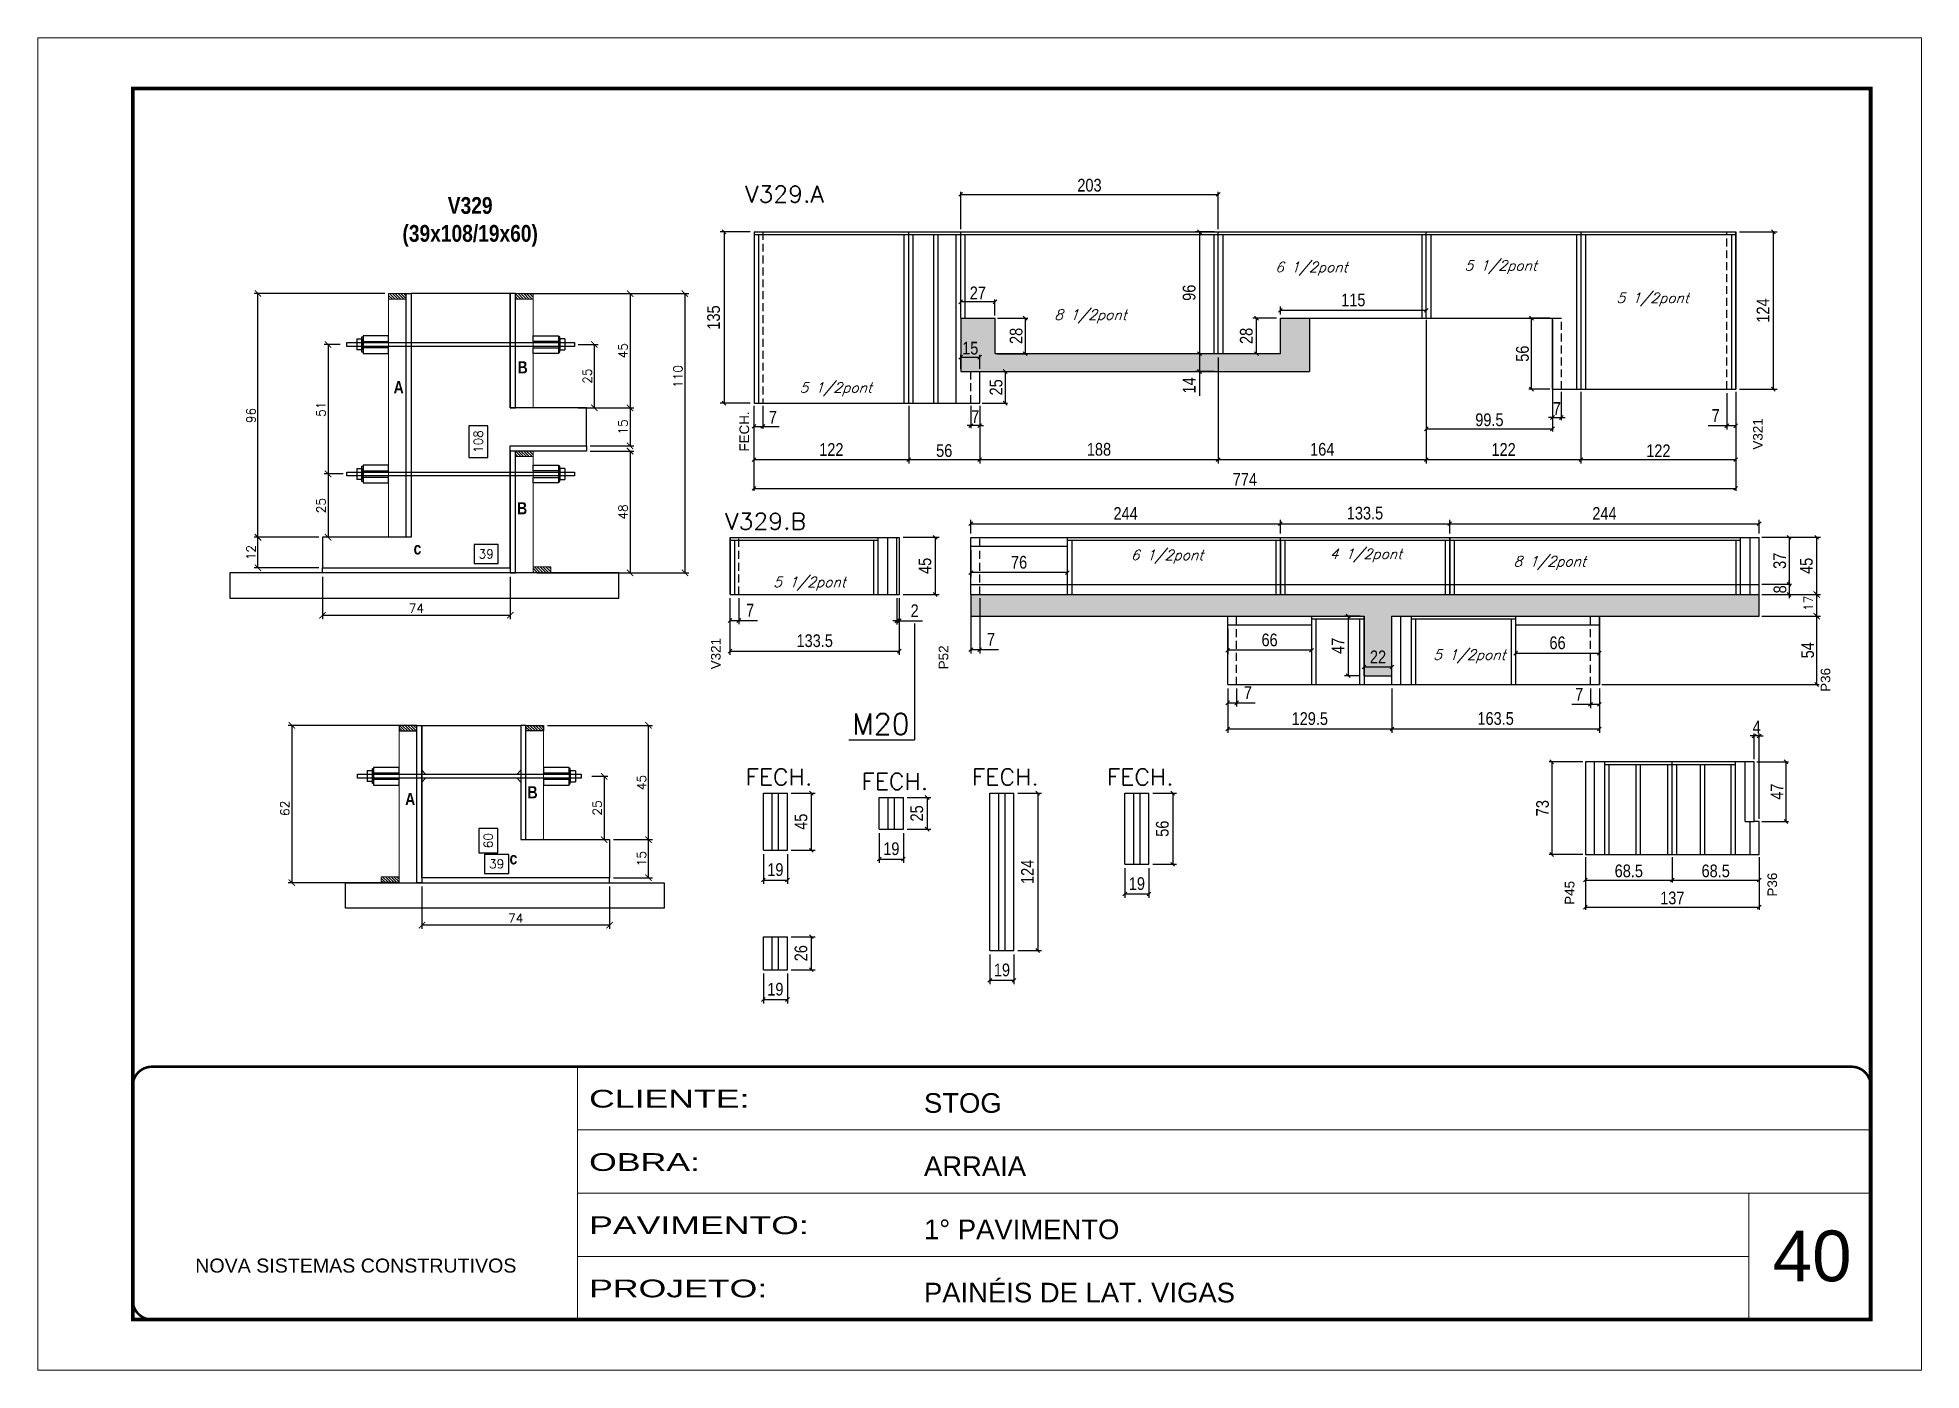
# Model space of a CAD drawing. Extents: x -3394 to 16474, y -5031 to 14397.
# Drawn here: x 9027 to 10512, y 3009 to 4059 of the extents above; entities that cross this region are included whole.
import ezdxf

# ---------------------------------------------------------------- set-up
doc = ezdxf.new("R2010")
doc.units = 0
for name, pattern in [('CONTINUO', [0]), ('DASHED', [0.75, 0.5, -0.25]), ('HIDDEN', [0.375, 0.25, -0.125])]:
    doc.linetypes.add(name, pattern=pattern)
doc.layers.get('0').update_dxf_attribs({"linetype": 'CONTINUOUS'})
doc.layers.get('Defpoints').update_dxf_attribs({"linetype": 'CONTINUOUS'})
for name, color, linetype in [('1HACHURA MADEIRAS', 1, 'CONTINUOUS'), ('barrote', 251, 'CONTINUOUS'), ('COTA', 241, 'CONTINUOUS'), ('Cota Seção (2x)', 4, 'CONTINUOUS'), ('detalhes', 4, 'CONTINUOUS'), ('NOMENCLATURA', 7, 'CONTINUOUS'), ('Painéis', 200, 'CONTINUOUS'), ('presilha', 1, 'CONTINUOUS'), ('SARR_2.2x7', 40, 'CONTINUOUS'), ('SARR_3.5x7', 81, 'CONTINUOUS'), ('texto', 7, 'CONTINUOUS'), ('Tubo de PVC', 51, 'CONTINUOUS')]:
    doc.layers.add(name, color=color, linetype=linetype)
for name, color, linetype, lineweight in [('CARIMBO', 255, 'CONTINUOUS', 9), ('CONCRETO', 251, 'CONTINUOUS', 25), ('Folhas', 255, 'CONTINUOUS', 9), ('Hachura', 251, 'CONTINUOUS', 9), ('Madeira', 126, 'CONTINUOUS', 18), ('REAPROVEITAMENTO', 251, 'CONTINUOUS', 9), ('SARRAFO DE PRESSAO', 251, 'DASHED', 9), ('Texto Seção', 7, 'CONTINUOUS', 15)]:
    doc.layers.add(name, color=color, linetype=linetype, lineweight=lineweight)
doc.styles.add('ARIAL', font='arial.ttf')
doc.styles.add('COTA TECNICA', font='techl___.ttf', dxfattribs={"height": 10})
doc.styles.add('REGUA-120', font='ROMANS.shx', dxfattribs={"height": 15})
doc.styles.add('ROMANS', font='romans.shx')
doc.styles.get("Standard").update_dxf_attribs({"font": 'ROMANS.SHX'})
doc.styles.add('TECNICA', font='techb___.ttf', dxfattribs={"height": 10})
doc.styles.add('Tecnologia', font='')
doc.styles.get('Tecnologia').set_extended_font_data('Forgotten Futurist')
doc.dimstyles.new('Cota Paínel', dxfattribs={"dimtxt": 7, "dimasz": 5, "dimexe": 3, "dimexo": 3, "dimgap": 3, "dimtad": 1, "dimdec": 1, "dimzin": 12, "dimdsep": 46, "dimtxsty": 'ROMANS', "dimblk": 'ARCHTICK', "dimcen": 0, "dimclrd": 4, "dimclre": 4, "dimclrt": 1, "dimadec": 1, "dimazin": 3, "dimtfac": 1, "dimtdec": 1, "dimtmove": 0, "dimatfit": 3, "dimldrblk": 'OBLIQUE', "dimfxl": 1, "dimtolj": 1, "dimtzin": 12, "dimarcsym": 0})
doc.dimstyles.new('Cota Seção (2x)', dxfattribs={"dimtxt": 7, "dimasz": 5, "dimexe": 3, "dimexo": 3, "dimgap": 2, "dimtad": 3, "dimdec": 1, "dimlfac": 0.5, "dimzin": 12, "dimdsep": 46, "dimtxsty": 'ROMANS', "dimblk": 'ARCHTICK', "dimcen": 0, "dimclrd": 4, "dimclre": 4, "dimclrt": 1, "dimadec": 1, "dimazin": 3, "dimtfac": 1, "dimtdec": 1, "dimtmove": 0, "dimatfit": 3, "dimldrblk": 'OBLIQUE', "dimfxl": 1, "dimtolj": 1, "dimtzin": 12, "dimarcsym": 0})
doc.dimstyles.new('Cota Seção interna', dxfattribs={"dimtxt": 7, "dimasz": 6, "dimexe": 0.18, "dimexo": 2, "dimgap": -4, "dimtad": 3, "dimdec": 1, "dimlfac": 0.5, "dimzin": 12, "dimdsep": 46, "dimtxsty": 'ROMANS', "dimblk": 'ARCHTICK', "dimcen": 0.09, "dimse1": 1, "dimse2": 1, "dimsd1": 1, "dimsd2": 1, "dimclrd": 180, "dimclre": 5, "dimclrt": 1, "dimadec": 0, "dimazin": 3, "dimtfac": 1, "dimtdec": 1, "dimtofl": 0, "dimtmove": 0, "dimatfit": 3, "dimldrblk": 'ARCHTICK', "dimfxl": 1, "dimtolj": 1, "dimtzin": 0, "dimarcsym": 0})
doc.dimstyles.new('PAINEL', dxfattribs={"dimtxt": 10, "dimasz": 3, "dimexe": 3, "dimexo": 3, "dimgap": 3, "dimtad": 1, "dimdec": 1, "dimzin": 12, "dimdsep": 46, "dimtxsty": 'COTA TECNICA', "dimblk1": 'OBLIQUE', "dimblk2": 'OBLIQUE', "dimsah": 1, "dimcen": 0.9, "dimclrd": 4, "dimclre": 4, "dimclrt": 240, "dimadec": 1, "dimazin": 3, "dimtfac": 1, "dimtdec": 1, "dimtmove": 0, "dimatfit": 3, "dimfxl": 1, "dimtolj": 1, "dimtzin": 12, "dimarcsym": 0})
pattern_1 = [(135, (8957.269, -4095.1453), (-1.122532, -1.122532), [])]

msp = doc.modelspace()

# ---------------------------------------------------------------- texts
at = {"layer": 'CARIMBO', "style": 'ARIAL'}
msp.add_text('40', height=40, dxfattribs=at).set_placement((10395.07, 3079.52))
at = {"layer": 'detalhes', "style": 'TECNICA'}
for s, p in [('B', (9405.59, 3794.82)), ('A', (9307.83, 3779.19)), ('B', (9405.18, 3683.78)), ('c', (9323.55, 3652.2)), ('A', (9316.91, 3454.75)), ('B', (9413.4, 3459.99)), ('c', (9399.22, 3408.01))]:
    msp.add_text(s, height=9.6, rotation=360, dxfattribs=at).set_placement(p)
at = {"layer": 'NOMENCLATURA', "linetype": 'Continuous', "style": 'ARIAL'}
for s, p in [('FECH.', (9588.06, 3733.25)), ('V321', (10387.12, 3734.83)), ('V321', (9565.61, 3561.71)), ('P52', (9745.14, 3561.71)), ('P36', (10440.47, 3543.95)), ('P36', (10398.48, 3382.67)), ('P45', (10238.72, 3376.14))]:
    msp.add_text(s, height=7.567, rotation=90, dxfattribs=at).set_placement(p)
at = {"layer": 'NOMENCLATURA', "linetype": 'Continuous'}
msp.add_text('M20', height=16.5, dxfattribs=at).set_placement((9669.34, 3510.37))
at = {"layer": 'NOMENCLATURA', "insert": (9368.17, 3933.8), "char_height": 13.2, "attachment_point": 2, "style": 'TECNICA'}
msp.add_mtext_dynamic_manual_height_columns('V329\\P(39x108/19x60)', width=13.2, gutter_width=1, heights=[0], dxfattribs=at)
at = {"layer": 'texto', "color": 2, "char_height": 8, "attachment_point": 5, "style": 'ROMANS'}
for s, insert in [('{\\Q19;\\C256;6 1/2pont}', (10031.31, 3877.32)), ('{\\Q19;\\C256;5 1/2pont}', (10180.59, 3878.61)), ('{\\Q19;\\C256;8 1/2pont}', (9857.17, 3839.78)), ('{\\Q19;\\C256;5 1/2pont}', (10300.38, 3853.09)), ('{\\Q19;\\C256;5 1/2pont}', (9656.33, 3782.38)), ('{\\Q19;\\C256;6 1/2pont}', (9917.53, 3650.46)), ('{\\Q19;\\C256;4 1/2pont}', (10074.31, 3651.38)), ('{\\Q19;\\C256;8 1/2pont}', (10219.25, 3645.47)), ('{\\Q19;\\C256;5 1/2pont}', (9635.66, 3629.2)), ('{\\Q19;\\C256;5 1/2pont}', (10155.9, 3571.88))]:
    msp.add_mtext(s, dxfattribs=dict(at, insert=insert))
at = {"layer": 'Texto Seção', "style": 'REGUA-120', "width": 1.05}
for s, p in [('V329.A', (9584.94, 3929.61)), ('V329.B', (9569.26, 3671.84)), ('FECH.', (9585.26, 3470.33)), ('FECH.', (9676.58, 3466.86)), ('FECH.', (9763.8, 3470.33)), ('FECH.', (9870.17, 3470.33))]:
    msp.add_text(s, height=13, dxfattribs=at).set_placement(p)

# ---------------------------------------------------------------- blocks, each defined once
blk = doc.blocks.new('9999999999')
at = {"color": 30, "linetype": 'CONTINUO'}
for p, q in [((98564.6, 34230.2), (98564.6, 34429.4)), ((98564.6, 34379.6), (99584, 34379.6)), ((98564.6, 34329.8), (99488, 34329.8)), ((99584, 34329.8), (99488, 34329.8)), ((99488, 34329.8), (99488, 34230.2)), ((98564.6, 34280), (99488, 34280))]:
    blk.add_line(p, q, dxfattribs=at)
at = {"color": 30, "linetype": 'CONTINUO', "const_width": 2}
blk.add_lwpolyline([(99584, 34230.2), (99584, 34414.4, 0.414214), (99569, 34429.4), (98229, 34429.4, 0.414214), (98214, 34414.4), (98214, 34245.2, 0.414214), (98229, 34230.2), (99584, 34230.2)], format="xyb", dxfattribs=at)
at = {"layer": 'Folhas'}
blk.add_lwpolyline([(98139, 34190.2), (99624, 34190.2), (99624, 35240.2), (98139, 35240.2)], close=True, dxfattribs=at)
at = {"layer": 'Folhas', "color": 30, "const_width": 3}
blk.add_lwpolyline([(98214, 34230.2), (99584, 34230.2), (99584, 35200.2), (98214, 35200.2)], close=True, dxfattribs=at)
at = {"color": 7, "linetype": 'Continuous', "ltscale": 5, "style": 'ARIAL'}
for s, height, p in [('STOG', 15.48, (98837.7, 34393.1)), ('ARRAIA', 15.48, (98837.7, 34343.3)), ('1° PAVIMENTO', 15.483, (98837.7, 34293.5)), ('NOVA SISTEMAS CONSTRUTIVOS', 11.059, (98263.2, 34267.2)), ('PAINÉIS DE LAT. VIGAS', 15.483, (98837.7, 34243.7))]:
    blk.add_text(s, height=height, dxfattribs=at).set_placement(p)
at = {"layer": 'Folhas', "color": 7, "style": 'Tecnologia', "width": 1.5}
for s, p in [('CLIENTE:', (98573.7, 34397.2)), ('OBRA:', (98573.7, 34347.3)), ('PAVIMENTO:', (98573.7, 34297.5)), ('PROJETO:', (98573.7, 34247.7))]:
    blk.add_text(s, height=14, dxfattribs=at).set_placement(p)
blk = doc.blocks.new('_ArchTick')
at = {"color": 0, "linetype": 'ByBlock', "const_width": 0.15}
blk.add_lwpolyline([(-0.5, -0.5), (0.5, 0.5)], dxfattribs=at)
blk = doc.blocks.new('*D1192')
at = {"layer": 'COTA', "color": 4, "lineweight": -2, "transparency": 16777216}
for p, q in [((9464.1, 3477.4), (9476.8, 3477.4)), ((9473.8, 3477.4), (9473.8, 3427.5)), ((9464.1, 3427.5), (9476.8, 3427.5))]:
    blk.add_line(p, q, dxfattribs=at)
at = {"layer": 'Defpoints', "color": 0, "transparency": 16777216}
for p in [(9461.1, 3477.4), (9461.1, 3427.5), (9473.8, 3427.5)]:
    blk.add_point(p, dxfattribs=at)
at = {"layer": 'COTA', "color": 4, "lineweight": -2, "transparency": 16777216, "xscale": 5, "yscale": 5, "zscale": 5}
for p, rotation in [((9473.8, 3477.4), 90), ((9473.8, 3427.5), 270)]:
    blk.add_blockref('_ArchTick', p, dxfattribs=dict(at, rotation=rotation))
at = {"layer": 'COTA', "color": 1, "transparency": 16777216, "insert": (9468.3, 3452.5), "char_height": 7, "attachment_point": 5, "rotation": 90, "style": 'ROMANS'}
blk.add_mtext('\\A1;25', dxfattribs=at)
blk = doc.blocks.new('_Oblique')
at = {"color": 0, "linetype": 'ByBlock', "lineweight": -2}
blk.add_line((-0.5, -0.5), (0.5, 0.5), dxfattribs=at)
blk = doc.blocks.new('*D1271')
at = {"layer": 'COTA', "color": 4, "lineweight": -2, "transparency": 16777216}
for p, q in [((9318.7, 3517.5), (9224.6, 3517.5)), ((9227.6, 3517.5), (9227.6, 3393.5)), ((9309.1, 3393.5), (9224.6, 3393.5))]:
    blk.add_line(p, q, dxfattribs=at)
at = {"layer": 'Defpoints', "color": 0, "transparency": 16777216}
for p in [(9321.7, 3517.5), (9227.6, 3393.5), (9312.1, 3393.5)]:
    blk.add_point(p, dxfattribs=at)
at = {"layer": 'COTA', "color": 4, "lineweight": -2, "transparency": 16777216, "xscale": 5, "yscale": 5, "zscale": 5}
for p, rotation in [((9227.6, 3517.5), 90), ((9227.6, 3393.5), 270)]:
    blk.add_blockref('_ArchTick', p, dxfattribs=dict(at, rotation=rotation))
at = {"layer": 'COTA', "color": 1, "transparency": 16777216, "insert": (9222.1, 3452.2), "char_height": 7, "attachment_point": 5, "rotation": 90, "style": 'ROMANS'}
blk.add_mtext('\\A1;62', dxfattribs=at)
blk = doc.blocks.new('*D1193')
at = {"layer": 'Cota Seção (2x)', "color": 180, "lineweight": -2, "transparency": 16777216}
for p, q in [((9389.9, 3436.2), (9374.9, 3436.2)), ((9374.9, 3436.2), (9374.9, 3417.2)), ((9389.9, 3417.2), (9389.9, 3436.2)), ((9374.9, 3417.2), (9389.9, 3417.2))]:
    blk.add_line(p, q, dxfattribs=at)
at = {"layer": 'Defpoints', "color": 0, "transparency": 16777216}
for p in [(9330.1, 3517.5), (9330.1, 3397.5), (9393.9, 3397.5)]:
    blk.add_point(p, dxfattribs=at)
at = {"layer": 'Cota Seção (2x)', "color": 1, "transparency": 16777216, "insert": (9382.4, 3426.7), "char_height": 7, "attachment_point": 5, "rotation": 90, "style": 'ROMANS'}
blk.add_mtext('\\A1;60', dxfattribs=at)
blk = doc.blocks.new('*D1272')
at = {"layer": 'COTA', "color": 4, "lineweight": -2, "transparency": 16777216}
for p, q in [((9330.1, 3390.5), (9330.1, 3357.1)), ((9478.1, 3390.5), (9478.1, 3357.1)), ((9478.1, 3360.1), (9330.1, 3360.1))]:
    blk.add_line(p, q, dxfattribs=at)
at = {"layer": 'Defpoints', "color": 0, "transparency": 16777216}
for p in [(9330.1, 3393.5), (9478.1, 3393.5), (9330.1, 3360.1)]:
    blk.add_point(p, dxfattribs=at)
at = {"layer": 'COTA', "color": 4, "lineweight": -2, "transparency": 16777216, "xscale": 5, "yscale": 5, "zscale": 5}
for p, rotation in [((9330.1, 3360.1), 179.9999999997916), ((9478.1, 3360.1), 359.9999999997916)]:
    blk.add_blockref('_ArchTick', p, dxfattribs=dict(at, rotation=rotation))
at = {"layer": 'COTA', "color": 1, "transparency": 16777216, "insert": (9404.1, 3365.6), "char_height": 7, "attachment_point": 5, "style": 'ROMANS'}
blk.add_mtext('\\A1;74', dxfattribs=at)
blk = doc.blocks.new('*D1194')
at = {"layer": 'Cota Seção (2x)', "color": 180, "lineweight": -2, "transparency": 16777216}
for p, q in [((9398.6, 3415.9), (9379.6, 3415.9)), ((9379.6, 3415.9), (9379.6, 3400.9)), ((9398.6, 3400.9), (9398.6, 3415.9)), ((9379.6, 3400.9), (9398.6, 3400.9))]:
    blk.add_line(p, q, dxfattribs=at)
at = {"layer": 'Defpoints', "color": 0, "transparency": 16777216}
for p in [(9330.1, 3517.5), (9408.1, 3517.5), (9330.1, 3396.9)]:
    blk.add_point(p, dxfattribs=at)
at = {"layer": 'Cota Seção (2x)', "color": 1, "transparency": 16777216, "insert": (9389.1, 3408.4), "char_height": 7, "attachment_point": 5, "style": 'ROMANS'}
blk.add_mtext('\\A1;39', dxfattribs=at)
blk = doc.blocks.new('*D1273')
at = {"layer": 'COTA', "color": 4, "lineweight": -2, "transparency": 16777216}
for p, q in [((9481.1, 3427.5), (9511.8, 3427.5)), ((9508.8, 3397.5), (9508.8, 3427.5)), ((9481.1, 3397.5), (9511.8, 3397.5))]:
    blk.add_line(p, q, dxfattribs=at)
at = {"layer": 'Defpoints', "color": 0, "transparency": 16777216}
for p in [(9478.1, 3427.5), (9508.8, 3427.5), (9478.1, 3397.5)]:
    blk.add_point(p, dxfattribs=at)
at = {"layer": 'COTA', "color": 4, "lineweight": -2, "transparency": 16777216, "xscale": 5, "yscale": 5, "zscale": 5}
for p, rotation in [((9508.8, 3427.5), 90), ((9508.8, 3397.5), 270)]:
    blk.add_blockref('_ArchTick', p, dxfattribs=dict(at, rotation=rotation))
at = {"layer": 'COTA', "color": 1, "transparency": 16777216, "insert": (9503.3, 3412.5), "char_height": 7, "attachment_point": 5, "rotation": 90, "style": 'ROMANS'}
blk.add_mtext('\\A1;15', dxfattribs=at)
blk = doc.blocks.new('*D1274')
at = {"layer": 'COTA', "color": 4, "lineweight": -2, "transparency": 16777216}
for p, q in [((9429.1, 3517.5), (9511.8, 3517.5)), ((9508.8, 3427.5), (9508.8, 3517.5)), ((9481.1, 3427.5), (9511.8, 3427.5))]:
    blk.add_line(p, q, dxfattribs=at)
at = {"layer": 'Defpoints', "color": 0, "transparency": 16777216}
for p in [(9426.1, 3517.5), (9508.8, 3517.5), (9478.1, 3427.5)]:
    blk.add_point(p, dxfattribs=at)
at = {"layer": 'COTA', "color": 4, "lineweight": -2, "transparency": 16777216, "xscale": 5, "yscale": 5, "zscale": 5}
for p, rotation in [((9508.8, 3517.5), 90), ((9508.8, 3427.5), 270)]:
    blk.add_blockref('_ArchTick', p, dxfattribs=dict(at, rotation=rotation))
at = {"layer": 'COTA', "color": 1, "transparency": 16777216, "insert": (9503.3, 3472.5), "char_height": 7, "attachment_point": 5, "rotation": 90, "style": 'ROMANS'}
blk.add_mtext('\\A1;45', dxfattribs=at)
blk = doc.blocks.new('*D1195')
at = {"layer": 'COTA', "color": 4, "lineweight": -2, "transparency": 16777216}
for p, q in [((9411.2, 3857.7), (9497.2, 3857.7)), ((9494.2, 3857.7), (9494.2, 3767.7)), ((9462.8, 3767.7), (9497.2, 3767.7))]:
    blk.add_line(p, q, dxfattribs=at)
at = {"layer": 'Defpoints', "color": 0, "transparency": 16777216}
for p in [(9408.2, 3857.7), (9459.8, 3767.7), (9494.2, 3767.7)]:
    blk.add_point(p, dxfattribs=at)
at = {"layer": 'COTA', "color": 4, "lineweight": -2, "transparency": 16777216, "xscale": 5, "yscale": 5, "zscale": 5}
for p, rotation in [((9494.2, 3857.7), 90), ((9494.2, 3767.7), 270)]:
    blk.add_blockref('_ArchTick', p, dxfattribs=dict(at, rotation=rotation))
at = {"layer": 'COTA', "color": 1, "transparency": 16777216, "insert": (9488.7, 3812.7), "char_height": 7, "attachment_point": 5, "rotation": 90, "style": 'ROMANS'}
blk.add_mtext('\\A1;45', dxfattribs=at)
blk = doc.blocks.new('*D1196')
at = {"layer": 'COTA', "color": 4, "lineweight": -2, "transparency": 16777216}
for p, q in [((9265.8, 3715.6), (9253.1, 3715.6)), ((9256.1, 3715.6), (9256.1, 3665.7)), ((9265.8, 3665.7), (9253.1, 3665.7))]:
    blk.add_line(p, q, dxfattribs=at)
at = {"layer": 'Defpoints', "color": 0, "transparency": 16777216}
for p in [(9268.8, 3715.6), (9256.1, 3665.7), (9268.8, 3665.7)]:
    blk.add_point(p, dxfattribs=at)
at = {"layer": 'COTA', "color": 4, "lineweight": -2, "transparency": 16777216, "xscale": 5, "yscale": 5, "zscale": 5}
for p, rotation in [((9256.1, 3715.6), 90), ((9256.1, 3665.7), 270)]:
    blk.add_blockref('_ArchTick', p, dxfattribs=dict(at, rotation=rotation))
at = {"layer": 'COTA', "color": 1, "transparency": 16777216, "insert": (9250.6, 3690.7), "char_height": 7, "attachment_point": 5, "rotation": 90, "style": 'ROMANS'}
blk.add_mtext('\\A1;25', dxfattribs=at)
blk = doc.blocks.new('*D1275')
at = {"layer": 'COTA', "color": 4, "lineweight": -2, "transparency": 16777216}
for p, q in [((9462.8, 3767.7), (9497.2, 3767.7)), ((9494.2, 3767.7), (9494.2, 3737.7)), ((9462.8, 3737.7), (9497.2, 3737.7))]:
    blk.add_line(p, q, dxfattribs=at)
at = {"layer": 'Defpoints', "color": 0, "transparency": 16777216}
for p in [(9459.8, 3767.7), (9459.8, 3737.7), (9494.2, 3737.7)]:
    blk.add_point(p, dxfattribs=at)
at = {"layer": 'COTA', "color": 4, "lineweight": -2, "transparency": 16777216, "xscale": 5, "yscale": 5, "zscale": 5}
for p, rotation in [((9494.2, 3767.7), 90), ((9494.2, 3737.7), 270)]:
    blk.add_blockref('_ArchTick', p, dxfattribs=dict(at, rotation=rotation))
at = {"layer": 'COTA', "color": 1, "transparency": 16777216, "insert": (9488.7, 3752.7), "char_height": 7, "attachment_point": 5, "rotation": 90, "style": 'ROMANS'}
blk.add_mtext('\\A1;15', dxfattribs=at)
blk = doc.blocks.new('*D1276')
at = {"layer": 'COTA', "color": 4, "lineweight": -2, "transparency": 16777216}
for p, q in [((9462.8, 3733.7), (9497.2, 3733.7)), ((9494.2, 3733.7), (9494.2, 3637.7)), ((9420.8, 3637.7), (9497.2, 3637.7))]:
    blk.add_line(p, q, dxfattribs=at)
at = {"layer": 'Defpoints', "color": 0, "transparency": 16777216}
for p in [(9459.8, 3733.7), (9417.8, 3637.7), (9494.2, 3637.7)]:
    blk.add_point(p, dxfattribs=at)
at = {"layer": 'COTA', "color": 4, "lineweight": -2, "transparency": 16777216, "xscale": 5, "yscale": 5, "zscale": 5}
for p, rotation in [((9494.2, 3733.7), 90), ((9494.2, 3637.7), 270)]:
    blk.add_blockref('_ArchTick', p, dxfattribs=dict(at, rotation=rotation))
at = {"layer": 'COTA', "color": 1, "transparency": 16777216, "insert": (9488.7, 3685.7), "char_height": 7, "attachment_point": 5, "rotation": 90, "style": 'ROMANS'}
blk.add_mtext('\\A1;48', dxfattribs=at)
blk = doc.blocks.new('*D1277')
at = {"layer": 'COTA', "color": 4, "lineweight": -2, "transparency": 16777216}
for p, q in [((9411.2, 3857.7), (9540.5, 3857.7)), ((9537.5, 3857.7), (9537.5, 3637.7)), ((9420.8, 3637.7), (9540.5, 3637.7))]:
    blk.add_line(p, q, dxfattribs=at)
at = {"layer": 'Defpoints', "color": 0, "transparency": 16777216}
for p in [(9408.2, 3857.7), (9417.8, 3637.7), (9537.5, 3637.7)]:
    blk.add_point(p, dxfattribs=at)
at = {"layer": 'COTA', "color": 4, "lineweight": -2, "transparency": 16777216, "xscale": 5, "yscale": 5, "zscale": 5}
for p, rotation in [((9537.5, 3857.7), 90), ((9537.5, 3637.7), 270)]:
    blk.add_blockref('_ArchTick', p, dxfattribs=dict(at, rotation=rotation))
at = {"layer": 'COTA', "color": 1, "transparency": 16777216, "insert": (9532, 3792.4), "char_height": 7, "attachment_point": 5, "rotation": 90, "style": 'ROMANS'}
blk.add_mtext('\\A1;110', dxfattribs=at)
blk = doc.blocks.new('*D1278')
at = {"layer": 'Cota Seção (2x)', "color": 180, "lineweight": -2, "transparency": 16777216}
for p, q in [((9382.1, 3753.6), (9367.1, 3753.6)), ((9367.1, 3753.6), (9367.1, 3728.6)), ((9382.1, 3728.6), (9382.1, 3753.6)), ((9367.1, 3728.6), (9382.1, 3728.6))]:
    blk.add_line(p, q, dxfattribs=at)
at = {"layer": 'Defpoints', "color": 0, "transparency": 16777216}
for p in [(9399.8, 3857.7), (9386.1, 3641.7), (9399.8, 3641.7)]:
    blk.add_point(p, dxfattribs=at)
at = {"layer": 'Cota Seção (2x)', "color": 1, "transparency": 16777216, "insert": (9374.6, 3741.1), "char_height": 7, "attachment_point": 5, "rotation": 90, "style": 'ROMANS'}
blk.add_mtext('\\A1;108', dxfattribs=at)
blk = doc.blocks.new('*D1279')
at = {"layer": 'COTA', "color": 4, "lineweight": -2, "transparency": 16777216}
for p, q in [((9251.8, 3634.7), (9251.8, 3601.3)), ((9399.8, 3634.7), (9399.8, 3601.3)), ((9251.8, 3604.3), (9399.8, 3604.3))]:
    blk.add_line(p, q, dxfattribs=at)
at = {"layer": 'Defpoints', "color": 0, "transparency": 16777216}
for p in [(9251.8, 3637.7), (9399.8, 3637.7), (9399.8, 3604.3)]:
    blk.add_point(p, dxfattribs=at)
at = {"layer": 'COTA', "color": 4, "lineweight": -2, "transparency": 16777216, "xscale": 5, "yscale": 5, "zscale": 5, "rotation": 180}
blk.add_blockref('_ArchTick', (9251.8, 3604.3), dxfattribs=at)
at = {"layer": 'COTA', "color": 4, "lineweight": -2, "transparency": 16777216, "xscale": 5, "yscale": 5, "zscale": 5}
blk.add_blockref('_ArchTick', (9399.8, 3604.3), dxfattribs=at)
at = {"layer": 'COTA', "color": 1, "transparency": 16777216, "insert": (9325.8, 3609.8), "char_height": 7, "attachment_point": 5, "style": 'ROMANS'}
blk.add_mtext('\\A1;74', dxfattribs=at)
blk = doc.blocks.new('*D1280')
at = {"layer": 'Cota Seção (2x)', "color": 180, "lineweight": -2, "transparency": 16777216}
for p, q in [((9390.3, 3660.1), (9371.3, 3660.1)), ((9371.3, 3660.1), (9371.3, 3645.1)), ((9390.3, 3645.1), (9390.3, 3660.1)), ((9371.3, 3645.1), (9390.3, 3645.1))]:
    blk.add_line(p, q, dxfattribs=at)
at = {"layer": 'Defpoints', "color": 0, "transparency": 16777216}
for p in [(9321.8, 3857.7), (9399.8, 3857.7), (9399.8, 3641.1)]:
    blk.add_point(p, dxfattribs=at)
at = {"layer": 'Cota Seção (2x)', "color": 1, "transparency": 16777216, "insert": (9380.8, 3652.6), "char_height": 7, "attachment_point": 5, "style": 'ROMANS'}
blk.add_mtext('\\A1;39', dxfattribs=at)
blk = doc.blocks.new('*D1281')
at = {"layer": 'COTA', "color": 4, "lineweight": -2, "transparency": 16777216}
for p, q in [((9248.8, 3665.7), (9197.9, 3665.7)), ((9200.9, 3641.7), (9200.9, 3665.7)), ((9248.8, 3641.7), (9197.9, 3641.7))]:
    blk.add_line(p, q, dxfattribs=at)
at = {"layer": 'Defpoints', "color": 0, "transparency": 16777216}
for p in [(9200.9, 3665.7), (9251.8, 3665.7), (9251.8, 3641.7)]:
    blk.add_point(p, dxfattribs=at)
at = {"layer": 'COTA', "color": 4, "lineweight": -2, "transparency": 16777216, "xscale": 5, "yscale": 5, "zscale": 5}
for p, rotation in [((9200.9, 3665.7), 90), ((9200.9, 3641.7), 270)]:
    blk.add_blockref('_ArchTick', p, dxfattribs=dict(at, rotation=rotation))
at = {"layer": 'COTA', "color": 1, "transparency": 16777216, "insert": (9195.4, 3653.7), "char_height": 7, "attachment_point": 5, "rotation": 90, "style": 'ROMANS'}
blk.add_mtext('\\A1;12', dxfattribs=at)
blk = doc.blocks.new('*D1282')
at = {"layer": 'COTA', "color": 4, "lineweight": -2, "transparency": 16777216}
for p, q in [((9300.8, 3857.7), (9197.9, 3857.7)), ((9200.9, 3665.7), (9200.9, 3857.7)), ((9248.8, 3665.7), (9197.9, 3665.7))]:
    blk.add_line(p, q, dxfattribs=at)
at = {"layer": 'Defpoints', "color": 0, "transparency": 16777216}
for p in [(9200.9, 3857.7), (9303.8, 3857.7), (9251.8, 3665.7)]:
    blk.add_point(p, dxfattribs=at)
at = {"layer": 'COTA', "color": 4, "lineweight": -2, "transparency": 16777216, "xscale": 5, "yscale": 5, "zscale": 5}
for p, rotation in [((9200.9, 3857.7), 90), ((9200.9, 3665.7), 270)]:
    blk.add_blockref('_ArchTick', p, dxfattribs=dict(at, rotation=rotation))
at = {"layer": 'COTA', "color": 1, "transparency": 16777216, "insert": (9195.4, 3761.7), "char_height": 7, "attachment_point": 5, "rotation": 90, "style": 'ROMANS'}
blk.add_mtext('\\A1;96', dxfattribs=at)
blk = doc.blocks.new('*D1283')
at = {"layer": 'COTA', "color": 4, "lineweight": -2, "transparency": 16777216}
for p, q in [((9588.9, 3906.4), (9565.3, 3906.4)), ((9568.3, 3906.4), (9568.3, 3771.4)), ((9588.9, 3771.4), (9565.3, 3771.4))]:
    blk.add_line(p, q, dxfattribs=at)
at = {"layer": 'Defpoints', "color": 0, "transparency": 16777216}
for p in [(9591.9, 3906.4), (9568.3, 3771.4), (9591.9, 3771.4)]:
    blk.add_point(p, dxfattribs=at)
at = {"layer": 'COTA', "color": 4, "lineweight": -2, "transparency": 16777216, "xscale": 3, "yscale": 3, "zscale": 3}
for p, rotation in [((9568.3, 3906.4), 90), ((9568.3, 3771.4), 270)]:
    blk.add_blockref('_Oblique', p, dxfattribs=dict(at, rotation=rotation))
at = {"layer": 'COTA', "color": 240, "transparency": 16777216, "insert": (9560.1, 3838.9), "char_height": 10, "attachment_point": 5, "rotation": 90, "style": 'COTA TECNICA'}
blk.add_mtext('\\A1;135', dxfattribs=at)
blk = doc.blocks.new('*D1284')
at = {"layer": 'COTA', "color": 4, "lineweight": -2, "transparency": 16777216}
for p, q in [((10368.9, 3906.4), (10398.5, 3906.4)), ((10395.5, 3906.4), (10395.5, 3782.4)), ((10368.9, 3782.4), (10398.5, 3782.4))]:
    blk.add_line(p, q, dxfattribs=at)
at = {"layer": 'Defpoints', "color": 0, "transparency": 16777216}
for p in [(10365.9, 3906.4), (10365.9, 3782.4), (10395.5, 3782.4)]:
    blk.add_point(p, dxfattribs=at)
at = {"layer": 'COTA', "color": 4, "lineweight": -2, "transparency": 16777216, "xscale": 3, "yscale": 3, "zscale": 3}
for p, rotation in [((10395.5, 3906.4), 90), ((10395.5, 3782.4), 270)]:
    blk.add_blockref('_Oblique', p, dxfattribs=dict(at, rotation=rotation))
at = {"layer": 'COTA', "color": 240, "transparency": 16777216, "insert": (10387.4, 3844.4), "char_height": 10, "attachment_point": 5, "rotation": 90, "style": 'COTA TECNICA'}
blk.add_mtext('\\A1;124', dxfattribs=at)
blk = doc.blocks.new('*D1285')
at = {"layer": 'COTA', "color": 4, "lineweight": -2, "transparency": 16777216}
for p, q in [((9954.9, 3906.4), (9940.1, 3906.4)), ((9943.1, 3906.4), (9943.1, 3810.4)), ((9954.9, 3810.4), (9940.1, 3810.4))]:
    blk.add_line(p, q, dxfattribs=at)
at = {"layer": 'Defpoints', "color": 0, "transparency": 16777216}
for p in [(9957.9, 3906.4), (9943.1, 3810.4), (9957.9, 3810.4)]:
    blk.add_point(p, dxfattribs=at)
at = {"layer": 'COTA', "color": 4, "lineweight": -2, "transparency": 16777216, "xscale": 3, "yscale": 3, "zscale": 3}
for p, rotation in [((9943.1, 3906.4), 90), ((9943.1, 3810.4), 270)]:
    blk.add_blockref('_Oblique', p, dxfattribs=dict(at, rotation=rotation))
at = {"layer": 'COTA', "color": 240, "transparency": 16777216, "insert": (9935, 3858.4), "char_height": 10, "attachment_point": 5, "rotation": 90, "style": 'COTA TECNICA'}
blk.add_mtext('\\A1;96', dxfattribs=at)
blk = doc.blocks.new('*D1286')
at = {"layer": 'COTA', "color": 4, "lineweight": -2, "transparency": 16777216}
for p, q in [((10003.9, 3838.4), (9985.1, 3838.4)), ((9988.1, 3810.4), (9988.1, 3838.4)), ((10003.9, 3810.4), (9985.1, 3810.4))]:
    blk.add_line(p, q, dxfattribs=at)
at = {"layer": 'Defpoints', "color": 0, "transparency": 16777216}
for p in [(9988.1, 3838.4), (10006.9, 3838.4), (10006.9, 3810.4)]:
    blk.add_point(p, dxfattribs=at)
at = {"layer": 'COTA', "color": 4, "lineweight": -2, "transparency": 16777216, "xscale": 3, "yscale": 3, "zscale": 3}
for p, rotation in [((9988.1, 3838.4), 90), ((9988.1, 3810.4), 270)]:
    blk.add_blockref('_Oblique', p, dxfattribs=dict(at, rotation=rotation))
at = {"layer": 'COTA', "color": 240, "transparency": 16777216, "insert": (9980.1, 3824.4), "char_height": 10, "attachment_point": 5, "rotation": 90, "style": 'COTA TECNICA'}
blk.add_mtext('\\A1;28', dxfattribs=at)
blk = doc.blocks.new('*D1287')
at = {"layer": 'COTA', "color": 4, "lineweight": -2, "transparency": 16777216}
for p, q in [((10006.9, 3841.4), (10006.9, 3847.6)), ((10121.9, 3841.4), (10121.9, 3847.6)), ((10006.9, 3844.6), (10121.9, 3844.6))]:
    blk.add_line(p, q, dxfattribs=at)
at = {"layer": 'Defpoints', "color": 0, "transparency": 16777216}
for p in [(10006.9, 3838.4), (10121.9, 3844.6), (10121.9, 3838.4)]:
    blk.add_point(p, dxfattribs=at)
at = {"layer": 'COTA', "color": 4, "lineweight": -2, "transparency": 16777216, "xscale": 3, "yscale": 3, "zscale": 3, "rotation": 180}
blk.add_blockref('_Oblique', (10006.9, 3844.6), dxfattribs=at)
at = {"layer": 'COTA', "color": 4, "lineweight": -2, "transparency": 16777216, "xscale": 3, "yscale": 3, "zscale": 3}
blk.add_blockref('_Oblique', (10121.9, 3844.6), dxfattribs=at)
at = {"layer": 'COTA', "color": 240, "transparency": 16777216, "insert": (10064.4, 3852.7), "char_height": 10, "attachment_point": 5, "style": 'COTA TECNICA'}
blk.add_mtext('\\A1;115', dxfattribs=at)
blk = doc.blocks.new('*D1288')
at = {"layer": 'COTA', "color": 4, "lineweight": -2, "transparency": 16777216}
for p, q in [((10358.9, 3779.4), (10358.9, 3750.6)), ((10365.9, 3779.4), (10365.9, 3750.6)), ((10358.9, 3753.6), (10344.2, 3753.6)), ((10365.9, 3753.6), (10358.9, 3753.6))]:
    blk.add_line(p, q, dxfattribs=at)
at = {"layer": 'Defpoints', "color": 0, "transparency": 16777216}
for p in [(10358.9, 3782.4), (10365.9, 3782.4), (10358.9, 3753.6)]:
    blk.add_point(p, dxfattribs=at)
at = {"layer": 'COTA', "color": 4, "lineweight": -2, "transparency": 16777216, "xscale": 3, "yscale": 3, "zscale": 3, "rotation": 180}
blk.add_blockref('_Oblique', (10358.9, 3753.6), dxfattribs=at)
at = {"layer": 'COTA', "color": 4, "lineweight": -2, "transparency": 16777216, "xscale": 3, "yscale": 3, "zscale": 3}
blk.add_blockref('_Oblique', (10365.9, 3753.6), dxfattribs=at)
at = {"layer": 'COTA', "color": 240, "transparency": 16777216, "insert": (10350.1, 3761.7), "char_height": 10, "attachment_point": 5, "style": 'COTA TECNICA'}
blk.add_mtext('\\A1;7', dxfattribs=at)
blk = doc.blocks.new('*D1289')
at = {"layer": 'COTA', "color": 4, "lineweight": -2, "transparency": 16777216}
for p, q in [((9591.9, 3768.4), (9591.9, 3723.9)), ((9713.9, 3768.4), (9713.9, 3723.9)), ((9591.9, 3726.9), (9713.9, 3726.9))]:
    blk.add_line(p, q, dxfattribs=at)
at = {"layer": 'Defpoints', "color": 0, "transparency": 16777216}
for p in [(9591.9, 3771.4), (9713.9, 3771.4), (9713.9, 3726.9)]:
    blk.add_point(p, dxfattribs=at)
at = {"layer": 'COTA', "color": 4, "lineweight": -2, "transparency": 16777216, "xscale": 3, "yscale": 3, "zscale": 3, "rotation": 180}
blk.add_blockref('_Oblique', (9591.9, 3726.9), dxfattribs=at)
at = {"layer": 'COTA', "color": 4, "lineweight": -2, "transparency": 16777216, "xscale": 3, "yscale": 3, "zscale": 3}
blk.add_blockref('_Oblique', (9713.9, 3726.9), dxfattribs=at)
at = {"layer": 'COTA', "color": 240, "transparency": 16777216, "insert": (9652.9, 3734.9), "char_height": 10, "attachment_point": 5, "style": 'COTA TECNICA'}
blk.add_mtext('\\A1;122', dxfattribs=at)
blk = doc.blocks.new('*D1290')
at = {"layer": 'COTA', "color": 4, "lineweight": -2, "transparency": 16777216}
for p, q in [((9957.9, 3807.4), (9957.9, 3723.9)), ((9769.9, 3768.4), (9769.9, 3723.9)), ((9769.9, 3726.9), (9957.9, 3726.9))]:
    blk.add_line(p, q, dxfattribs=at)
at = {"layer": 'Defpoints', "color": 0, "transparency": 16777216}
for p in [(9957.9, 3810.4), (9769.9, 3771.4), (9957.9, 3726.9)]:
    blk.add_point(p, dxfattribs=at)
at = {"layer": 'COTA', "color": 4, "lineweight": -2, "transparency": 16777216, "xscale": 3, "yscale": 3, "zscale": 3, "rotation": 180}
blk.add_blockref('_Oblique', (9769.9, 3726.9), dxfattribs=at)
at = {"layer": 'COTA', "color": 4, "lineweight": -2, "transparency": 16777216, "xscale": 3, "yscale": 3, "zscale": 3}
blk.add_blockref('_Oblique', (9957.9, 3726.9), dxfattribs=at)
at = {"layer": 'COTA', "color": 240, "transparency": 16777216, "insert": (9863.9, 3735), "char_height": 10, "attachment_point": 5, "style": 'COTA TECNICA'}
blk.add_mtext('\\A1;188', dxfattribs=at)
blk = doc.blocks.new('*D1197')
at = {"layer": 'COTA', "color": 4, "lineweight": -2, "transparency": 16777216}
for p, q in [((10121.9, 3835.4), (10121.9, 3723.9)), ((9957.9, 3807.4), (9957.9, 3723.9)), ((9957.9, 3726.9), (10121.9, 3726.9))]:
    blk.add_line(p, q, dxfattribs=at)
at = {"layer": 'Defpoints', "color": 0, "transparency": 16777216}
for p in [(10121.9, 3838.4), (9957.9, 3810.4), (10121.9, 3726.9)]:
    blk.add_point(p, dxfattribs=at)
at = {"layer": 'COTA', "color": 4, "lineweight": -2, "transparency": 16777216, "xscale": 3, "yscale": 3, "zscale": 3, "rotation": 180}
blk.add_blockref('_Oblique', (9957.9, 3726.9), dxfattribs=at)
at = {"layer": 'COTA', "color": 4, "lineweight": -2, "transparency": 16777216, "xscale": 3, "yscale": 3, "zscale": 3}
blk.add_blockref('_Oblique', (10121.9, 3726.9), dxfattribs=at)
at = {"layer": 'COTA', "color": 240, "transparency": 16777216, "insert": (10039.9, 3735), "char_height": 10, "attachment_point": 5, "style": 'COTA TECNICA'}
blk.add_mtext('\\A1;164', dxfattribs=at)
blk = doc.blocks.new('*D1291')
at = {"layer": 'COTA', "color": 4, "lineweight": -2, "transparency": 16777216}
for p, q in [((10121.9, 3835.4), (10121.9, 3723.9)), ((10243.9, 3779.4), (10243.9, 3723.9)), ((10121.9, 3726.9), (10243.9, 3726.9))]:
    blk.add_line(p, q, dxfattribs=at)
at = {"layer": 'Defpoints', "color": 0, "transparency": 16777216}
for p in [(10121.9, 3838.4), (10243.9, 3782.4), (10243.9, 3726.9)]:
    blk.add_point(p, dxfattribs=at)
at = {"layer": 'COTA', "color": 4, "lineweight": -2, "transparency": 16777216, "xscale": 3, "yscale": 3, "zscale": 3, "rotation": 180}
blk.add_blockref('_Oblique', (10121.9, 3726.9), dxfattribs=at)
at = {"layer": 'COTA', "color": 4, "lineweight": -2, "transparency": 16777216, "xscale": 3, "yscale": 3, "zscale": 3}
blk.add_blockref('_Oblique', (10243.9, 3726.9), dxfattribs=at)
at = {"layer": 'COTA', "color": 240, "transparency": 16777216, "insert": (10182.9, 3734.9), "char_height": 10, "attachment_point": 5, "style": 'COTA TECNICA'}
blk.add_mtext('\\A1;122', dxfattribs=at)
blk = doc.blocks.new('*D1198')
at = {"layer": 'COTA', "color": 4, "linetype": 'ByBlock', "lineweight": -2, "transparency": 16777216}
for p, q in [((10094.9, 3546.7), (10094.9, 3511.7)), ((10258.4, 3546.7), (10258.4, 3511.7)), ((10094.9, 3514.7), (10258.4, 3514.7))]:
    blk.add_line(p, q, dxfattribs=at)
at = {"layer": 'Defpoints', "color": 0, "linetype": 'ByBlock', "transparency": 16777216}
for p in [(10094.9, 3549.7), (10258.4, 3549.7), (10258.4, 3514.7)]:
    blk.add_point(p, dxfattribs=at)
at = {"layer": 'COTA', "color": 4, "linetype": 'ByBlock', "lineweight": -2, "transparency": 16777216, "xscale": 3, "yscale": 3, "zscale": 3, "rotation": 180}
blk.add_blockref('_Oblique', (10094.9, 3514.7), dxfattribs=at)
at = {"layer": 'COTA', "color": 4, "linetype": 'ByBlock', "lineweight": -2, "transparency": 16777216, "xscale": 3, "yscale": 3, "zscale": 3}
blk.add_blockref('_Oblique', (10258.4, 3514.7), dxfattribs=at)
at = {"layer": 'COTA', "color": 240, "linetype": 'ByBlock', "transparency": 16777216, "insert": (10176.6, 3522.9), "char_height": 10, "attachment_point": 5, "style": 'COTA TECNICA'}
blk.add_mtext('\\A1;163.5', dxfattribs=at)
blk = doc.blocks.new('*D1199')
at = {"layer": 'COTA', "color": 4, "lineweight": -2, "transparency": 16777216}
for p, q in [((10387.4, 3620.7), (10432.7, 3620.7)), ((10429.7, 3603.7), (10429.7, 3620.7)), ((10387.4, 3603.7), (10432.7, 3603.7))]:
    blk.add_line(p, q, dxfattribs=at)
at = {"layer": 'Defpoints', "color": 0, "transparency": 16777216}
for p in [(10384.4, 3620.7), (10429.7, 3620.7), (10384.4, 3603.7)]:
    blk.add_point(p, dxfattribs=at)
at = {"layer": 'COTA', "color": 4, "lineweight": -2, "transparency": 16777216, "xscale": 5, "yscale": 5, "zscale": 5}
for p, rotation in [((10429.7, 3620.7), 90), ((10429.7, 3603.7), 270)]:
    blk.add_blockref('_ArchTick', p, dxfattribs=dict(at, rotation=rotation))
at = {"layer": 'COTA', "color": 1, "transparency": 16777216, "insert": (10423.2, 3613.7), "char_height": 7, "attachment_point": 5, "rotation": 90, "style": 'ROMANS'}
blk.add_mtext('\\A1;17', dxfattribs=at)
blk = doc.blocks.new('*D1200')
at = {"layer": 'COTA', "color": 4, "lineweight": -2, "transparency": 16777216}
for p, q in [((10387.4, 3665.7), (10432.7, 3665.7)), ((10429.7, 3620.7), (10429.7, 3665.7)), ((10387.4, 3620.7), (10432.7, 3620.7))]:
    blk.add_line(p, q, dxfattribs=at)
at = {"layer": 'Defpoints', "color": 0, "transparency": 16777216}
for p in [(10384.4, 3665.7), (10429.7, 3665.7), (10384.4, 3620.7)]:
    blk.add_point(p, dxfattribs=at)
at = {"layer": 'COTA', "color": 4, "lineweight": -2, "transparency": 16777216, "xscale": 3, "yscale": 3, "zscale": 3}
for p, rotation in [((10429.7, 3665.7), 90), ((10429.7, 3620.7), 270)]:
    blk.add_blockref('_Oblique', p, dxfattribs=dict(at, rotation=rotation))
at = {"layer": 'COTA', "color": 240, "transparency": 16777216, "insert": (10421.6, 3643.2), "char_height": 10, "attachment_point": 5, "rotation": 90, "style": 'COTA TECNICA'}
blk.add_mtext('\\A1;45', dxfattribs=at)
blk = doc.blocks.new('*D1292')
at = {"layer": 'COTA', "color": 4, "lineweight": -2, "transparency": 16777216}
for p, q in [((9762.9, 3655.7), (9762.9, 3634.9)), ((9838.9, 3655.7), (9838.9, 3634.9)), ((9838.9, 3637.9), (9762.9, 3637.9))]:
    blk.add_line(p, q, dxfattribs=at)
at = {"layer": 'Defpoints', "color": 0, "transparency": 16777216}
for p in [(9762.9, 3658.7), (9838.9, 3658.7), (9762.9, 3637.9)]:
    blk.add_point(p, dxfattribs=at)
at = {"layer": 'COTA', "color": 4, "lineweight": -2, "transparency": 16777216, "xscale": 3, "yscale": 3, "zscale": 3, "rotation": 180}
blk.add_blockref('_Oblique', (9762.9, 3637.9), dxfattribs=at)
at = {"layer": 'COTA', "color": 4, "lineweight": -2, "transparency": 16777216, "xscale": 3, "yscale": 3, "zscale": 3}
blk.add_blockref('_Oblique', (9838.9, 3637.9), dxfattribs=at)
at = {"layer": 'COTA', "color": 240, "transparency": 16777216, "insert": (9800.9, 3646), "char_height": 10, "attachment_point": 5, "style": 'COTA TECNICA'}
blk.add_mtext('\\A1;76', dxfattribs=at)
blk = doc.blocks.new('*D1293')
at = {"layer": 'COTA', "color": 4, "lineweight": -2, "transparency": 16777216}
for p, q in [((9762.9, 3617.7), (9762.9, 3574.2)), ((9769.9, 3617.7), (9769.9, 3574.2)), ((9762.9, 3577.2), (9769.9, 3577.2)), ((9769.9, 3577.2), (9784.6, 3577.2))]:
    blk.add_line(p, q, dxfattribs=at)
at = {"layer": 'Defpoints', "color": 0, "transparency": 16777216}
for p in [(9762.9, 3620.7), (9769.9, 3620.7), (9769.9, 3577.2)]:
    blk.add_point(p, dxfattribs=at)
at = {"layer": 'COTA', "color": 4, "lineweight": -2, "transparency": 16777216, "xscale": 3, "yscale": 3, "zscale": 3, "rotation": 180}
blk.add_blockref('_Oblique', (9762.9, 3577.2), dxfattribs=at)
at = {"layer": 'COTA', "color": 4, "lineweight": -2, "transparency": 16777216, "xscale": 3, "yscale": 3, "zscale": 3}
blk.add_blockref('_Oblique', (9769.9, 3577.2), dxfattribs=at)
at = {"layer": 'COTA', "color": 240, "transparency": 16777216, "insert": (9778.8, 3585.3), "char_height": 10, "attachment_point": 5, "style": 'COTA TECNICA'}
blk.add_mtext('\\A1;7', dxfattribs=at)
blk = doc.blocks.new('*D1294')
at = {"layer": 'COTA', "color": 4, "lineweight": -2, "transparency": 16777216}
for p, q in [((9762.9, 3668.7), (9762.9, 3679.4)), ((9762.9, 3676.4), (10006.9, 3676.4)), ((10006.9, 3668.7), (10006.9, 3679.4))]:
    blk.add_line(p, q, dxfattribs=at)
at = {"layer": 'Defpoints', "color": 0, "transparency": 16777216}
for p in [(10006.9, 3676.4), (9762.9, 3665.7), (10006.9, 3665.7)]:
    blk.add_point(p, dxfattribs=at)
at = {"layer": 'COTA', "color": 4, "lineweight": -2, "transparency": 16777216, "xscale": 3, "yscale": 3, "zscale": 3, "rotation": 180}
blk.add_blockref('_Oblique', (9762.9, 3676.4), dxfattribs=at)
at = {"layer": 'COTA', "color": 4, "lineweight": -2, "transparency": 16777216, "xscale": 3, "yscale": 3, "zscale": 3}
blk.add_blockref('_Oblique', (10006.9, 3676.4), dxfattribs=at)
at = {"layer": 'COTA', "color": 240, "transparency": 16777216, "insert": (9884.9, 3684.5), "char_height": 10, "attachment_point": 5, "style": 'COTA TECNICA'}
blk.add_mtext('\\A1;244', dxfattribs=at)
blk = doc.blocks.new('*D1295')
at = {"layer": 'COTA', "color": 4, "lineweight": -2, "transparency": 16777216}
for p, q in [((9965.4, 3546.7), (9965.4, 3511.7)), ((10094.9, 3546.7), (10094.9, 3511.7)), ((9965.4, 3514.7), (10094.9, 3514.7))]:
    blk.add_line(p, q, dxfattribs=at)
at = {"layer": 'Defpoints', "color": 0, "transparency": 16777216}
for p in [(9965.4, 3549.7), (10094.9, 3549.7), (10094.9, 3514.7)]:
    blk.add_point(p, dxfattribs=at)
at = {"layer": 'COTA', "color": 4, "lineweight": -2, "transparency": 16777216, "xscale": 3, "yscale": 3, "zscale": 3, "rotation": 180}
blk.add_blockref('_Oblique', (9965.4, 3514.7), dxfattribs=at)
at = {"layer": 'COTA', "color": 4, "lineweight": -2, "transparency": 16777216, "xscale": 3, "yscale": 3, "zscale": 3}
blk.add_blockref('_Oblique', (10094.9, 3514.7), dxfattribs=at)
at = {"layer": 'COTA', "color": 240, "transparency": 16777216, "insert": (10030.1, 3522.8), "char_height": 10, "attachment_point": 5, "style": 'COTA TECNICA'}
blk.add_mtext('\\A1;129.5', dxfattribs=at)
blk = doc.blocks.new('*D1296')
at = {"layer": 'COTA', "color": 4, "lineweight": -2, "transparency": 16777216}
for p, q in [((9965.4, 3546.7), (9965.4, 3532.3)), ((9965.4, 3535.3), (9972.4, 3535.3)), ((9972.4, 3546.7), (9972.4, 3532.3)), ((9972.4, 3535.3), (9987.1, 3535.3))]:
    blk.add_line(p, q, dxfattribs=at)
at = {"layer": 'Defpoints', "color": 0, "transparency": 16777216}
for p in [(9965.4, 3549.7), (9972.4, 3549.7), (9972.4, 3535.3)]:
    blk.add_point(p, dxfattribs=at)
at = {"layer": 'COTA', "color": 4, "lineweight": -2, "transparency": 16777216, "xscale": 3, "yscale": 3, "zscale": 3, "rotation": 180}
blk.add_blockref('_Oblique', (9965.4, 3535.3), dxfattribs=at)
at = {"layer": 'COTA', "color": 4, "lineweight": -2, "transparency": 16777216, "xscale": 3, "yscale": 3, "zscale": 3}
blk.add_blockref('_Oblique', (9972.4, 3535.3), dxfattribs=at)
at = {"layer": 'COTA', "color": 240, "transparency": 16777216, "insert": (9981.3, 3543.3), "char_height": 10, "attachment_point": 5, "style": 'COTA TECNICA'}
blk.add_mtext('\\A1;7', dxfattribs=at)
blk = doc.blocks.new('*D1297')
at = {"layer": 'COTA', "color": 4, "lineweight": -2, "transparency": 16777216}
for p, q in [((9965.4, 3593.7), (9965.4, 3573.7)), ((10031.4, 3593.7), (10031.4, 3573.7)), ((10031.4, 3576.7), (9965.4, 3576.7))]:
    blk.add_line(p, q, dxfattribs=at)
at = {"layer": 'Defpoints', "color": 0, "transparency": 16777216}
for p in [(9965.4, 3596.7), (10031.4, 3596.7), (9965.4, 3576.7)]:
    blk.add_point(p, dxfattribs=at)
at = {"layer": 'COTA', "color": 4, "lineweight": -2, "transparency": 16777216, "xscale": 3, "yscale": 3, "zscale": 3, "rotation": 180}
blk.add_blockref('_Oblique', (9965.4, 3576.7), dxfattribs=at)
at = {"layer": 'COTA', "color": 4, "lineweight": -2, "transparency": 16777216, "xscale": 3, "yscale": 3, "zscale": 3}
blk.add_blockref('_Oblique', (10031.4, 3576.7), dxfattribs=at)
at = {"layer": 'COTA', "color": 240, "transparency": 16777216, "insert": (9998.4, 3584.8), "char_height": 10, "attachment_point": 5, "style": 'COTA TECNICA'}
blk.add_mtext('\\A1;66', dxfattribs=at)
blk = doc.blocks.new('*D1298')
at = {"layer": 'COTA', "color": 4, "lineweight": -2, "transparency": 16777216}
for p, q in [((10069.9, 3603.7), (10057.4, 3603.7)), ((10060.4, 3603.7), (10060.4, 3556.7)), ((10069.9, 3556.7), (10057.4, 3556.7))]:
    blk.add_line(p, q, dxfattribs=at)
at = {"layer": 'Defpoints', "color": 0, "transparency": 16777216}
for p in [(10072.9, 3603.7), (10060.4, 3556.7), (10072.9, 3556.7)]:
    blk.add_point(p, dxfattribs=at)
at = {"layer": 'COTA', "color": 4, "lineweight": -2, "transparency": 16777216, "xscale": 3, "yscale": 3, "zscale": 3}
for p, rotation in [((10060.4, 3603.7), 90), ((10060.4, 3556.7), 270)]:
    blk.add_blockref('_Oblique', p, dxfattribs=dict(at, rotation=rotation))
at = {"layer": 'COTA', "color": 240, "transparency": 16777216, "insert": (10052.3, 3580.2), "char_height": 10, "attachment_point": 5, "rotation": 90, "style": 'COTA TECNICA'}
blk.add_mtext('\\A1;47', dxfattribs=at)
blk = doc.blocks.new('*D1261')
at = {"layer": 'COTA', "color": 4, "lineweight": -2, "transparency": 16777216}
for p, q in [((10072.9, 3559.7), (10072.9, 3566.5)), ((10094.9, 3559.7), (10094.9, 3566.5)), ((10094.9, 3563.5), (10072.9, 3563.5))]:
    blk.add_line(p, q, dxfattribs=at)
at = {"layer": 'Defpoints', "color": 0, "transparency": 16777216}
for p in [(10072.9, 3563.5), (10072.9, 3556.7), (10094.9, 3556.7)]:
    blk.add_point(p, dxfattribs=at)
at = {"layer": 'COTA', "color": 4, "lineweight": -2, "transparency": 16777216, "xscale": 3, "yscale": 3, "zscale": 3, "rotation": 180}
blk.add_blockref('_Oblique', (10072.9, 3563.5), dxfattribs=at)
at = {"layer": 'COTA', "color": 4, "lineweight": -2, "transparency": 16777216, "xscale": 3, "yscale": 3, "zscale": 3}
blk.add_blockref('_Oblique', (10094.9, 3563.5), dxfattribs=at)
at = {"layer": 'COTA', "color": 240, "transparency": 16777216, "insert": (10083.9, 3571.5), "char_height": 10, "attachment_point": 5, "style": 'COTA TECNICA'}
blk.add_mtext('\\A1;22', dxfattribs=at)
blk = doc.blocks.new('*D1262')
at = {"layer": 'COTA', "color": 4, "lineweight": -2, "transparency": 16777216}
for p, q in [((10006.9, 3668.7), (10006.9, 3679.4)), ((10006.9, 3676.4), (10140.4, 3676.4)), ((10140.4, 3668.7), (10140.4, 3679.4))]:
    blk.add_line(p, q, dxfattribs=at)
at = {"layer": 'Defpoints', "color": 0, "transparency": 16777216}
for p in [(10140.4, 3676.4), (10006.9, 3665.7), (10140.4, 3665.7)]:
    blk.add_point(p, dxfattribs=at)
at = {"layer": 'COTA', "color": 4, "lineweight": -2, "transparency": 16777216, "xscale": 3, "yscale": 3, "zscale": 3, "rotation": 180}
blk.add_blockref('_Oblique', (10006.9, 3676.4), dxfattribs=at)
at = {"layer": 'COTA', "color": 4, "lineweight": -2, "transparency": 16777216, "xscale": 3, "yscale": 3, "zscale": 3}
blk.add_blockref('_Oblique', (10140.4, 3676.4), dxfattribs=at)
at = {"layer": 'COTA', "color": 240, "transparency": 16777216, "insert": (10073.6, 3684.7), "char_height": 10, "attachment_point": 5, "style": 'COTA TECNICA'}
blk.add_mtext('\\A1;133.5', dxfattribs=at)
blk = doc.blocks.new('*D1263')
at = {"layer": 'COTA', "color": 4, "lineweight": -2, "transparency": 16777216}
for p, q in [((10140.4, 3668.7), (10140.4, 3679.4)), ((10140.4, 3676.4), (10384.4, 3676.4)), ((10384.4, 3668.7), (10384.4, 3679.4))]:
    blk.add_line(p, q, dxfattribs=at)
at = {"layer": 'Defpoints', "color": 0, "transparency": 16777216}
for p in [(10384.4, 3676.4), (10140.4, 3665.7), (10384.4, 3665.7)]:
    blk.add_point(p, dxfattribs=at)
at = {"layer": 'COTA', "color": 4, "lineweight": -2, "transparency": 16777216, "xscale": 3, "yscale": 3, "zscale": 3, "rotation": 180}
blk.add_blockref('_Oblique', (10140.4, 3676.4), dxfattribs=at)
at = {"layer": 'COTA', "color": 4, "lineweight": -2, "transparency": 16777216, "xscale": 3, "yscale": 3, "zscale": 3}
blk.add_blockref('_Oblique', (10384.4, 3676.4), dxfattribs=at)
at = {"layer": 'COTA', "color": 240, "transparency": 16777216, "insert": (10262.4, 3684.5), "char_height": 10, "attachment_point": 5, "style": 'COTA TECNICA'}
blk.add_mtext('\\A1;244', dxfattribs=at)
blk = doc.blocks.new('*D1264')
at = {"layer": 'COTA', "color": 4, "lineweight": -2, "transparency": 16777216}
for p, q in [((10251.4, 3546.7), (10251.4, 3531.1)), ((10258.4, 3546.7), (10258.4, 3531.1)), ((10251.4, 3534.1), (10236.7, 3534.1)), ((10258.4, 3534.1), (10251.4, 3534.1))]:
    blk.add_line(p, q, dxfattribs=at)
at = {"layer": 'Defpoints', "color": 0, "transparency": 16777216}
for p in [(10251.4, 3549.7), (10258.4, 3549.7), (10251.4, 3534.1)]:
    blk.add_point(p, dxfattribs=at)
at = {"layer": 'COTA', "color": 4, "lineweight": -2, "transparency": 16777216, "xscale": 3, "yscale": 3, "zscale": 3, "rotation": 180}
blk.add_blockref('_Oblique', (10251.4, 3534.1), dxfattribs=at)
at = {"layer": 'COTA', "color": 4, "lineweight": -2, "transparency": 16777216, "xscale": 3, "yscale": 3, "zscale": 3}
blk.add_blockref('_Oblique', (10258.4, 3534.1), dxfattribs=at)
at = {"layer": 'COTA', "color": 240, "transparency": 16777216, "insert": (10242.5, 3542.1), "char_height": 10, "attachment_point": 5, "style": 'COTA TECNICA'}
blk.add_mtext('\\A1;7', dxfattribs=at)
blk = doc.blocks.new('*D1265')
at = {"layer": 'COTA', "color": 4, "lineweight": -2, "transparency": 16777216}
for p, q in [((10192.4, 3593.7), (10192.4, 3571.4)), ((10258.4, 3593.7), (10258.4, 3571.4)), ((10192.4, 3574.4), (10258.4, 3574.4))]:
    blk.add_line(p, q, dxfattribs=at)
at = {"layer": 'Defpoints', "color": 0, "transparency": 16777216}
for p in [(10192.4, 3596.7), (10258.4, 3596.7), (10258.4, 3574.4)]:
    blk.add_point(p, dxfattribs=at)
at = {"layer": 'COTA', "color": 4, "lineweight": -2, "transparency": 16777216, "xscale": 3, "yscale": 3, "zscale": 3, "rotation": 180}
blk.add_blockref('_Oblique', (10192.4, 3574.4), dxfattribs=at)
at = {"layer": 'COTA', "color": 4, "lineweight": -2, "transparency": 16777216, "xscale": 3, "yscale": 3, "zscale": 3}
blk.add_blockref('_Oblique', (10258.4, 3574.4), dxfattribs=at)
at = {"layer": 'COTA', "color": 240, "transparency": 16777216, "insert": (10225.4, 3582.5), "char_height": 10, "attachment_point": 5, "style": 'COTA TECNICA'}
blk.add_mtext('\\A1;66', dxfattribs=at)
blk = doc.blocks.new('*D1266')
at = {"layer": 'COTA', "color": 4, "linetype": 'ByBlock', "lineweight": -2, "transparency": 16777216}
for p, q in [((9573, 3617.7), (9573, 3573)), ((9706.5, 3617.7), (9706.5, 3573)), ((9573, 3576), (9706.5, 3576))]:
    blk.add_line(p, q, dxfattribs=at)
at = {"layer": 'Defpoints', "color": 0, "linetype": 'ByBlock', "transparency": 16777216}
for p in [(9573, 3620.7), (9706.5, 3620.7), (9706.5, 3576)]:
    blk.add_point(p, dxfattribs=at)
at = {"layer": 'COTA', "color": 4, "linetype": 'ByBlock', "lineweight": -2, "transparency": 16777216, "xscale": 3, "yscale": 3, "zscale": 3, "rotation": 180}
blk.add_blockref('_Oblique', (9573, 3576), dxfattribs=at)
at = {"layer": 'COTA', "color": 4, "linetype": 'ByBlock', "lineweight": -2, "transparency": 16777216, "xscale": 3, "yscale": 3, "zscale": 3}
blk.add_blockref('_Oblique', (9706.5, 3576), dxfattribs=at)
at = {"layer": 'COTA', "color": 240, "linetype": 'ByBlock', "transparency": 16777216, "insert": (9639.8, 3584.2), "char_height": 10, "attachment_point": 5, "style": 'COTA TECNICA'}
blk.add_mtext('\\A1;133.5', dxfattribs=at)
blk = doc.blocks.new('*D1190')
at = {"layer": 'COTA', "color": 4, "linetype": 'ByBlock', "lineweight": -2, "transparency": 16777216}
for p, q in [((9709.5, 3665.7), (9737.8, 3665.7)), ((9734.8, 3665.7), (9734.8, 3620.7)), ((9709.5, 3620.7), (9737.8, 3620.7))]:
    blk.add_line(p, q, dxfattribs=at)
at = {"layer": 'Defpoints', "color": 0, "linetype": 'ByBlock', "transparency": 16777216}
for p in [(9706.5, 3665.7), (9706.5, 3620.7), (9734.8, 3620.7)]:
    blk.add_point(p, dxfattribs=at)
at = {"layer": 'COTA', "color": 4, "linetype": 'ByBlock', "lineweight": -2, "transparency": 16777216, "xscale": 3, "yscale": 3, "zscale": 3}
for p, rotation in [((9734.8, 3665.7), 90), ((9734.8, 3620.7), 270)]:
    blk.add_blockref('_Oblique', p, dxfattribs=dict(at, rotation=rotation))
at = {"layer": 'COTA', "color": 240, "linetype": 'ByBlock', "transparency": 16777216, "insert": (9726.7, 3643.2), "char_height": 10, "attachment_point": 5, "rotation": 90, "style": 'COTA TECNICA'}
blk.add_mtext('\\A1;45', dxfattribs=at)
blk = doc.blocks.new('*D1267')
at = {"layer": 'COTA', "color": 4, "lineweight": -2, "transparency": 16777216}
for p, q in [((9704.5, 3617.7), (9704.5, 3596.9)), ((9706.5, 3617.7), (9706.5, 3596.9)), ((9704.5, 3599.9), (9701.5, 3599.9)), ((9704.5, 3599.9), (9706.5, 3599.9)), ((9706.5, 3599.9), (9724.7, 3599.9))]:
    blk.add_line(p, q, dxfattribs=at)
at = {"layer": 'Defpoints', "color": 0, "transparency": 16777216}
for p in [(9704.5, 3620.7), (9706.5, 3620.7), (9706.5, 3599.9)]:
    blk.add_point(p, dxfattribs=at)
at = {"layer": 'COTA', "color": 4, "lineweight": -2, "transparency": 16777216, "xscale": 3, "yscale": 3, "zscale": 3}
blk.add_blockref('_Oblique', (9704.5, 3599.9), dxfattribs=at)
at = {"layer": 'COTA', "color": 4, "lineweight": -2, "transparency": 16777216, "xscale": 3, "yscale": 3, "zscale": 3, "rotation": 180}
blk.add_blockref('_Oblique', (9706.5, 3599.9), dxfattribs=at)
at = {"layer": 'COTA', "color": 240, "transparency": 16777216, "insert": (9718.6, 3607.9), "char_height": 10, "attachment_point": 5, "style": 'COTA TECNICA'}
blk.add_mtext('\\A1;2', dxfattribs=at)
blk = doc.blocks.new('*D1268')
at = {"layer": 'COTA', "color": 4, "lineweight": -2, "transparency": 16777216}
for p, q in [((9573, 3617.7), (9573, 3597.2)), ((9580, 3617.7), (9580, 3597.2)), ((9573, 3600.2), (9580, 3600.2)), ((9580, 3600.2), (9594.8, 3600.2))]:
    blk.add_line(p, q, dxfattribs=at)
at = {"layer": 'Defpoints', "color": 0, "transparency": 16777216}
for p in [(9573, 3620.7), (9580, 3620.7), (9580, 3600.2)]:
    blk.add_point(p, dxfattribs=at)
at = {"layer": 'COTA', "color": 4, "lineweight": -2, "transparency": 16777216, "xscale": 3, "yscale": 3, "zscale": 3, "rotation": 180}
blk.add_blockref('_Oblique', (9573, 3600.2), dxfattribs=at)
at = {"layer": 'COTA', "color": 4, "lineweight": -2, "transparency": 16777216, "xscale": 3, "yscale": 3, "zscale": 3}
blk.add_blockref('_Oblique', (9580, 3600.2), dxfattribs=at)
at = {"layer": 'COTA', "color": 240, "transparency": 16777216, "insert": (9588.9, 3608.3), "char_height": 10, "attachment_point": 5, "style": 'COTA TECNICA'}
blk.add_mtext('\\A1;7', dxfattribs=at)
blk = doc.blocks.new('*D1191')
at = {"layer": 'COTA', "color": 4, "lineweight": -2, "transparency": 16777216}
for p, q in [((9265.8, 3817.6), (9253.1, 3817.6)), ((9256.1, 3817.6), (9256.1, 3715.6)), ((9268, 3715.6), (9253.1, 3715.6))]:
    blk.add_line(p, q, dxfattribs=at)
at = {"layer": 'Defpoints', "color": 0, "transparency": 16777216}
for p in [(9268.8, 3817.6), (9256.1, 3715.6), (9271, 3715.6)]:
    blk.add_point(p, dxfattribs=at)
at = {"layer": 'COTA', "color": 4, "lineweight": -2, "transparency": 16777216, "xscale": 5, "yscale": 5, "zscale": 5}
for p, rotation in [((9256.1, 3817.6), 90), ((9256.1, 3715.6), 270)]:
    blk.add_blockref('_ArchTick', p, dxfattribs=dict(at, rotation=rotation))
at = {"layer": 'COTA', "color": 1, "transparency": 16777216, "insert": (9250.6, 3766.6), "char_height": 7, "attachment_point": 5, "rotation": 90, "style": 'ROMANS'}
blk.add_mtext('\\A1;51', dxfattribs=at)
blk = doc.blocks.new('*D1269')
at = {"layer": 'COTA', "color": 4, "lineweight": -2, "transparency": 16777216}
for p, q in [((9453.4, 3817.6), (9469, 3817.6)), ((9466, 3817.6), (9466, 3767.7)), ((9453.4, 3767.7), (9469, 3767.7))]:
    blk.add_line(p, q, dxfattribs=at)
at = {"layer": 'Defpoints', "color": 0, "transparency": 16777216}
for p in [(9450.4, 3817.6), (9450.4, 3767.7), (9466, 3767.7)]:
    blk.add_point(p, dxfattribs=at)
at = {"layer": 'COTA', "color": 4, "lineweight": -2, "transparency": 16777216, "xscale": 5, "yscale": 5, "zscale": 5}
for p, rotation in [((9466, 3817.6), 90), ((9466, 3767.7), 270)]:
    blk.add_blockref('_ArchTick', p, dxfattribs=dict(at, rotation=rotation))
at = {"layer": 'COTA', "color": 1, "transparency": 16777216, "insert": (9460.5, 3792.7), "char_height": 7, "attachment_point": 5, "rotation": 90, "style": 'ROMANS'}
blk.add_mtext('\\A1;25', dxfattribs=at)
blk = doc.blocks.new('*D1270')
at = {"layer": 'COTA', "color": 4, "lineweight": -2, "transparency": 16777216}
for p, q in [((9954.9, 3810.4), (9940.1, 3810.4)), ((9943.1, 3810.4), (9943.1, 3796.4)), ((9954.9, 3796.4), (9940.1, 3796.4)), ((9943.1, 3796.4), (9943.1, 3777.3))]:
    blk.add_line(p, q, dxfattribs=at)
at = {"layer": 'Defpoints', "color": 0, "transparency": 16777216}
for p in [(9957.9, 3810.4), (9943.1, 3796.4), (9957.9, 3796.4)]:
    blk.add_point(p, dxfattribs=at)
at = {"layer": 'COTA', "color": 4, "lineweight": -2, "transparency": 16777216, "xscale": 3, "yscale": 3, "zscale": 3}
for p, rotation in [((9943.1, 3810.4), 90), ((9943.1, 3796.4), 270)]:
    blk.add_blockref('_Oblique', p, dxfattribs=dict(at, rotation=rotation))
at = {"layer": 'COTA', "color": 240, "transparency": 16777216, "insert": (9935, 3785.4), "char_height": 10, "attachment_point": 5, "rotation": 90, "style": 'COTA TECNICA'}
blk.add_mtext('\\A1;14', dxfattribs=at)
blk = doc.blocks.new('*D1260')
at = {"layer": 'COTA', "color": 4, "linetype": 'ByBlock', "lineweight": -2, "transparency": 16777216}
for p, q in [((9690.7, 3432.7), (9690.7, 3409.2)), ((9709.7, 3432.7), (9709.7, 3409.2)), ((9690.7, 3412.2), (9709.7, 3412.2))]:
    blk.add_line(p, q, dxfattribs=at)
at = {"layer": 'Defpoints', "color": 0, "linetype": 'ByBlock', "transparency": 16777216}
for p in [(9690.7, 3435.7), (9709.7, 3435.7), (9709.7, 3412.2)]:
    blk.add_point(p, dxfattribs=at)
at = {"layer": 'COTA', "color": 4, "linetype": 'ByBlock', "lineweight": -2, "transparency": 16777216, "xscale": 3, "yscale": 3, "zscale": 3, "rotation": 180}
blk.add_blockref('_Oblique', (9690.7, 3412.2), dxfattribs=at)
at = {"layer": 'COTA', "color": 4, "linetype": 'ByBlock', "lineweight": -2, "transparency": 16777216, "xscale": 3, "yscale": 3, "zscale": 3}
blk.add_blockref('_Oblique', (9709.7, 3412.2), dxfattribs=at)
at = {"layer": 'COTA', "color": 240, "linetype": 'ByBlock', "transparency": 16777216, "insert": (9700.2, 3420.3), "char_height": 10, "attachment_point": 5, "style": 'COTA TECNICA'}
blk.add_mtext('\\A1;19', dxfattribs=at)
blk = doc.blocks.new('*D1189')
at = {"layer": 'COTA', "color": 4, "linetype": 'ByBlock', "lineweight": -2, "transparency": 16777216}
for p, q in [((9712.7, 3460.7), (9731.4, 3460.7)), ((9728.4, 3460.7), (9728.4, 3435.7)), ((9712.7, 3435.7), (9731.4, 3435.7))]:
    blk.add_line(p, q, dxfattribs=at)
at = {"layer": 'Defpoints', "color": 0, "linetype": 'ByBlock', "transparency": 16777216}
for p in [(9709.7, 3460.7), (9709.7, 3435.7), (9728.4, 3435.7)]:
    blk.add_point(p, dxfattribs=at)
at = {"layer": 'COTA', "color": 4, "linetype": 'ByBlock', "lineweight": -2, "transparency": 16777216, "xscale": 3, "yscale": 3, "zscale": 3}
for p, rotation in [((9728.4, 3460.7), 90), ((9728.4, 3435.7), 270)]:
    blk.add_blockref('_Oblique', p, dxfattribs=dict(at, rotation=rotation))
at = {"layer": 'COTA', "color": 240, "linetype": 'ByBlock', "transparency": 16777216, "insert": (9720.3, 3448.2), "char_height": 10, "attachment_point": 5, "rotation": 90, "style": 'COTA TECNICA'}
blk.add_mtext('\\A1;25', dxfattribs=at)
blk = doc.blocks.new('*D2091')
at = {"layer": 'COTA', "color": 4, "linetype": 'Continuous', "lineweight": -2, "transparency": 16777216}
for p, q in [((10243.9, 3780.4), (10243.9, 3724.9)), ((10365.9, 3780.4), (10365.9, 3724.9)), ((10243.9, 3726.9), (10365.9, 3726.9))]:
    blk.add_line(p, q, dxfattribs=at)
at = {"layer": 'Defpoints', "color": 0, "linetype": 'Continuous', "transparency": 16777216}
for p in [(10243.9, 3782.4), (10365.9, 3782.4), (10365.9, 3726.9)]:
    blk.add_point(p, dxfattribs=at)
at = {"layer": 'COTA', "color": 4, "linetype": 'Continuous', "lineweight": -2, "transparency": 16777216, "xscale": 3, "yscale": 3, "zscale": 3, "rotation": 180}
blk.add_blockref('_Oblique', (10243.9, 3726.9), dxfattribs=at)
at = {"layer": 'COTA', "color": 4, "linetype": 'Continuous', "lineweight": -2, "transparency": 16777216, "xscale": 3, "yscale": 3, "zscale": 3}
blk.add_blockref('_Oblique', (10365.9, 3726.9), dxfattribs=at)
at = {"layer": 'COTA', "color": 240, "linetype": 'Continuous', "transparency": 16777216, "insert": (10304.9, 3733.9), "char_height": 10, "attachment_point": 5, "style": 'COTA TECNICA'}
blk.add_mtext('\\A1;122', dxfattribs=at)
blk = doc.blocks.new('*D2092')
at = {"layer": 'COTA', "color": 4, "linetype": 'Continuous', "lineweight": -2, "transparency": 16777216}
for p, q in [((10221.4, 3780.4), (10221.4, 3758.1)), ((10228.4, 3780.4), (10228.4, 3758.1)), ((10221.4, 3760.1), (10218.4, 3760.1)), ((10221.4, 3760.1), (10228.4, 3760.1)), ((10228.4, 3760.1), (10231.4, 3760.1))]:
    blk.add_line(p, q, dxfattribs=at)
at = {"layer": 'Defpoints', "color": 0, "linetype": 'Continuous', "transparency": 16777216}
for p in [(10221.4, 3782.4), (10228.4, 3782.4), (10228.4, 3760.1)]:
    blk.add_point(p, dxfattribs=at)
at = {"layer": 'COTA', "color": 4, "linetype": 'Continuous', "lineweight": -2, "transparency": 16777216, "xscale": 3, "yscale": 3, "zscale": 3}
blk.add_blockref('_Oblique', (10221.4, 3760.1), dxfattribs=at)
at = {"layer": 'COTA', "color": 4, "linetype": 'Continuous', "lineweight": -2, "transparency": 16777216, "xscale": 3, "yscale": 3, "zscale": 3, "rotation": 180}
blk.add_blockref('_Oblique', (10228.4, 3760.1), dxfattribs=at)
at = {"layer": 'COTA', "color": 240, "linetype": 'Continuous', "transparency": 16777216, "insert": (10224.9, 3767.2), "char_height": 10, "attachment_point": 5, "style": 'COTA TECNICA'}
blk.add_mtext('\\A1;7', dxfattribs=at)
blk = doc.blocks.new('*D2093')
at = {"layer": 'COTA', "color": 4, "linetype": 'Continuous', "lineweight": -2, "transparency": 16777216}
for p, q in [((10219.4, 3838.4), (10202.9, 3838.4)), ((10204.9, 3782.4), (10204.9, 3838.4)), ((10219.4, 3782.4), (10202.9, 3782.4))]:
    blk.add_line(p, q, dxfattribs=at)
at = {"layer": 'Defpoints', "color": 0, "linetype": 'Continuous', "transparency": 16777216}
for p in [(10204.9, 3838.4), (10221.4, 3838.4), (10221.4, 3782.4)]:
    blk.add_point(p, dxfattribs=at)
at = {"layer": 'COTA', "color": 4, "linetype": 'Continuous', "lineweight": -2, "transparency": 16777216, "xscale": 3, "yscale": 3, "zscale": 3}
for p, rotation in [((10204.9, 3838.4), 90), ((10204.9, 3782.4), 270)]:
    blk.add_blockref('_Oblique', p, dxfattribs=dict(at, rotation=rotation))
at = {"layer": 'COTA', "color": 240, "linetype": 'Continuous', "transparency": 16777216, "insert": (10197.8, 3810.4), "char_height": 10, "attachment_point": 5, "rotation": 90, "style": 'COTA TECNICA'}
blk.add_mtext('\\A1;56', dxfattribs=at)
blk = doc.blocks.new('*D2094')
at = {"layer": 'COTA', "color": 4, "linetype": 'Continuous', "lineweight": -2, "transparency": 16777216}
for p, q in [((10121.9, 3837.1), (10121.9, 3749.2)), ((10221.4, 3837.1), (10221.4, 3749.2)), ((10121.9, 3751.2), (10221.4, 3751.2))]:
    blk.add_line(p, q, dxfattribs=at)
at = {"layer": 'Defpoints', "color": 0, "linetype": 'Continuous', "transparency": 16777216}
for p in [(10121.9, 3839.1), (10221.4, 3839.1), (10221.4, 3751.2)]:
    blk.add_point(p, dxfattribs=at)
at = {"layer": 'COTA', "color": 4, "linetype": 'Continuous', "lineweight": -2, "transparency": 16777216, "xscale": 3, "yscale": 3, "zscale": 3, "rotation": 180}
blk.add_blockref('_Oblique', (10121.9, 3751.2), dxfattribs=at)
at = {"layer": 'COTA', "color": 4, "linetype": 'Continuous', "lineweight": -2, "transparency": 16777216, "xscale": 3, "yscale": 3, "zscale": 3}
blk.add_blockref('_Oblique', (10221.4, 3751.2), dxfattribs=at)
at = {"layer": 'COTA', "color": 240, "linetype": 'Continuous', "transparency": 16777216, "insert": (10171.7, 3758.3), "char_height": 10, "attachment_point": 5, "style": 'COTA TECNICA'}
blk.add_mtext('\\A1;99.5', dxfattribs=at)
blk = doc.blocks.new('*D2096')
at = {"layer": 'COTA', "color": 4, "linetype": 'ByBlock', "lineweight": -2, "transparency": 16777216}
for p, q in [((9777.9, 3337.1), (9777.9, 3313.7)), ((9796.9, 3337.1), (9796.9, 3313.7)), ((9777.9, 3316.7), (9796.9, 3316.7))]:
    blk.add_line(p, q, dxfattribs=at)
at = {"layer": 'Defpoints', "color": 0, "linetype": 'ByBlock', "transparency": 16777216}
for p in [(9777.9, 3340.1), (9796.9, 3340.1), (9796.9, 3316.7)]:
    blk.add_point(p, dxfattribs=at)
at = {"layer": 'COTA', "color": 4, "linetype": 'ByBlock', "lineweight": -2, "transparency": 16777216, "xscale": 3, "yscale": 3, "zscale": 3, "rotation": 180}
blk.add_blockref('_Oblique', (9777.9, 3316.7), dxfattribs=at)
at = {"layer": 'COTA', "color": 4, "linetype": 'ByBlock', "lineweight": -2, "transparency": 16777216, "xscale": 3, "yscale": 3, "zscale": 3}
blk.add_blockref('_Oblique', (9796.9, 3316.7), dxfattribs=at)
at = {"layer": 'COTA', "color": 240, "linetype": 'ByBlock', "transparency": 16777216, "insert": (9787.4, 3324.8), "char_height": 10, "attachment_point": 5, "style": 'COTA TECNICA'}
blk.add_mtext('\\A1;19', dxfattribs=at)
blk = doc.blocks.new('*D2095')
at = {"layer": 'COTA', "color": 4, "linetype": 'ByBlock', "lineweight": -2, "transparency": 16777216}
for p, q in [((9799.9, 3464.1), (9818.6, 3464.1)), ((9815.6, 3464.1), (9815.6, 3340.1)), ((9799.9, 3340.1), (9818.6, 3340.1))]:
    blk.add_line(p, q, dxfattribs=at)
at = {"layer": 'Defpoints', "color": 0, "linetype": 'ByBlock', "transparency": 16777216}
for p in [(9796.9, 3464.1), (9796.9, 3340.1), (9815.6, 3340.1)]:
    blk.add_point(p, dxfattribs=at)
at = {"layer": 'COTA', "color": 4, "linetype": 'ByBlock', "lineweight": -2, "transparency": 16777216, "xscale": 3, "yscale": 3, "zscale": 3}
for p, rotation in [((9815.6, 3464.1), 90), ((9815.6, 3340.1), 270)]:
    blk.add_blockref('_Oblique', p, dxfattribs=dict(at, rotation=rotation))
at = {"layer": 'COTA', "color": 240, "linetype": 'ByBlock', "transparency": 16777216, "insert": (9807.5, 3402.1), "char_height": 10, "attachment_point": 5, "rotation": 90, "style": 'COTA TECNICA'}
blk.add_mtext('\\A1;124', dxfattribs=at)
blk = doc.blocks.new('*D2099')
at = {"layer": 'COTA', "color": 4, "linetype": 'ByBlock', "lineweight": -2, "transparency": 16777216}
for p, q in [((9884.3, 3405.1), (9884.3, 3381.7)), ((9903.3, 3405.1), (9903.3, 3381.7)), ((9884.3, 3384.7), (9903.3, 3384.7))]:
    blk.add_line(p, q, dxfattribs=at)
at = {"layer": 'Defpoints', "color": 0, "linetype": 'ByBlock', "transparency": 16777216}
for p in [(9884.3, 3408.1), (9903.3, 3408.1), (9903.3, 3384.7)]:
    blk.add_point(p, dxfattribs=at)
at = {"layer": 'COTA', "color": 4, "linetype": 'ByBlock', "lineweight": -2, "transparency": 16777216, "xscale": 3, "yscale": 3, "zscale": 3, "rotation": 180}
blk.add_blockref('_Oblique', (9884.3, 3384.7), dxfattribs=at)
at = {"layer": 'COTA', "color": 4, "linetype": 'ByBlock', "lineweight": -2, "transparency": 16777216, "xscale": 3, "yscale": 3, "zscale": 3}
blk.add_blockref('_Oblique', (9903.3, 3384.7), dxfattribs=at)
at = {"layer": 'COTA', "color": 240, "linetype": 'ByBlock', "transparency": 16777216, "insert": (9893.8, 3392.8), "char_height": 10, "attachment_point": 5, "style": 'COTA TECNICA'}
blk.add_mtext('\\A1;19', dxfattribs=at)
blk = doc.blocks.new('*D2098')
at = {"layer": 'COTA', "color": 4, "linetype": 'ByBlock', "lineweight": -2, "transparency": 16777216}
for p, q in [((9906.3, 3464.1), (9925, 3464.1)), ((9922, 3464.1), (9922, 3408.1)), ((9906.3, 3408.1), (9925, 3408.1))]:
    blk.add_line(p, q, dxfattribs=at)
at = {"layer": 'Defpoints', "color": 0, "linetype": 'ByBlock', "transparency": 16777216}
for p in [(9903.3, 3464.1), (9903.3, 3408.1), (9922, 3408.1)]:
    blk.add_point(p, dxfattribs=at)
at = {"layer": 'COTA', "color": 4, "linetype": 'ByBlock', "lineweight": -2, "transparency": 16777216, "xscale": 3, "yscale": 3, "zscale": 3}
for p, rotation in [((9922, 3464.1), 90), ((9922, 3408.1), 270)]:
    blk.add_blockref('_Oblique', p, dxfattribs=dict(at, rotation=rotation))
at = {"layer": 'COTA', "color": 240, "linetype": 'ByBlock', "transparency": 16777216, "insert": (9913.9, 3436.1), "char_height": 10, "attachment_point": 5, "rotation": 90, "style": 'COTA TECNICA'}
blk.add_mtext('\\A1;56', dxfattribs=at)
blk = doc.blocks.new('*D2154')
at = {"layer": 'COTA', "color": 4, "linetype": 'Continuous', "lineweight": -2, "transparency": 16777216}
for p, q in [((10386.4, 3665.7), (10409.9, 3665.7)), ((10407.9, 3665.7), (10407.9, 3628.7)), ((10386.4, 3628.7), (10409.9, 3628.7))]:
    blk.add_line(p, q, dxfattribs=at)
at = {"layer": 'Defpoints', "color": 0, "linetype": 'Continuous', "transparency": 16777216}
for p in [(10384.4, 3665.7), (10384.4, 3628.7), (10407.9, 3628.7)]:
    blk.add_point(p, dxfattribs=at)
at = {"layer": 'COTA', "color": 4, "linetype": 'Continuous', "lineweight": -2, "transparency": 16777216, "xscale": 3, "yscale": 3, "zscale": 3}
for p, rotation in [((10407.9, 3665.7), 90), ((10407.9, 3628.7), 270)]:
    blk.add_blockref('_Oblique', p, dxfattribs=dict(at, rotation=rotation))
at = {"layer": 'COTA', "color": 240, "linetype": 'Continuous', "transparency": 16777216, "insert": (10400.6, 3647.2), "char_height": 10, "attachment_point": 5, "rotation": 90, "style": 'COTA TECNICA'}
blk.add_mtext('\\A1;37', dxfattribs=at)
blk = doc.blocks.new('*D2155')
at = {"layer": 'COTA', "color": 4, "linetype": 'Continuous', "lineweight": -2, "transparency": 16777216}
for p, q in [((10386.4, 3628.7), (10409.9, 3628.7)), ((10407.9, 3628.7), (10407.9, 3631.7)), ((10407.9, 3628.7), (10407.9, 3620.7)), ((10386.4, 3620.7), (10409.9, 3620.7)), ((10407.9, 3620.7), (10407.9, 3617.7))]:
    blk.add_line(p, q, dxfattribs=at)
at = {"layer": 'Defpoints', "color": 0, "linetype": 'Continuous', "transparency": 16777216}
for p in [(10384.4, 3628.7), (10384.4, 3620.7), (10407.9, 3620.7)]:
    blk.add_point(p, dxfattribs=at)
at = {"layer": 'COTA', "color": 4, "linetype": 'Continuous', "lineweight": -2, "transparency": 16777216, "xscale": 3, "yscale": 3, "zscale": 3}
for p, rotation in [((10407.9, 3628.7), 270), ((10407.9, 3620.7), 90)]:
    blk.add_blockref('_Oblique', p, dxfattribs=dict(at, rotation=rotation))
at = {"layer": 'COTA', "color": 240, "linetype": 'Continuous', "transparency": 16777216, "insert": (10400.8, 3624.7), "char_height": 10, "attachment_point": 5, "rotation": 90, "style": 'COTA TECNICA'}
blk.add_mtext('\\A1;8', dxfattribs=at)
blk = doc.blocks.new('*D2183')
at = {"layer": 'COTA', "color": 4, "linetype": 'Continuous', "lineweight": -2, "transparency": 16777216}
for p, q in [((9713.9, 3769.4), (9713.9, 3724.9)), ((9769.9, 3769.4), (9769.9, 3724.9)), ((9713.9, 3726.9), (9769.9, 3726.9))]:
    blk.add_line(p, q, dxfattribs=at)
at = {"layer": 'Defpoints', "color": 0, "linetype": 'Continuous', "transparency": 16777216}
for p in [(9713.9, 3771.4), (9769.9, 3771.4), (9769.9, 3726.9)]:
    blk.add_point(p, dxfattribs=at)
at = {"layer": 'COTA', "color": 4, "linetype": 'Continuous', "lineweight": -2, "transparency": 16777216, "xscale": 3, "yscale": 3, "zscale": 3, "rotation": 180}
blk.add_blockref('_Oblique', (9713.9, 3726.9), dxfattribs=at)
at = {"layer": 'COTA', "color": 4, "linetype": 'Continuous', "lineweight": -2, "transparency": 16777216, "xscale": 3, "yscale": 3, "zscale": 3}
blk.add_blockref('_Oblique', (9769.9, 3726.9), dxfattribs=at)
at = {"layer": 'COTA', "color": 240, "linetype": 'Continuous', "transparency": 16777216, "insert": (9741.9, 3734), "char_height": 10, "attachment_point": 5, "style": 'COTA TECNICA'}
blk.add_mtext('\\A1;56', dxfattribs=at)
blk = doc.blocks.new('*D2184')
at = {"layer": 'COTA', "color": 4, "linetype": 'Continuous', "lineweight": -2, "transparency": 16777216}
for p, q in [((10365.9, 3780.4), (10365.9, 3702.3)), ((9591.9, 3769.4), (9591.9, 3702.3)), ((9591.9, 3704.3), (10365.9, 3704.3))]:
    blk.add_line(p, q, dxfattribs=at)
at = {"layer": 'Defpoints', "color": 0, "linetype": 'Continuous', "transparency": 16777216}
for p in [(10365.9, 3782.4), (9591.9, 3771.4), (10365.9, 3704.3)]:
    blk.add_point(p, dxfattribs=at)
at = {"layer": 'COTA', "color": 4, "linetype": 'Continuous', "lineweight": -2, "transparency": 16777216, "xscale": 3, "yscale": 3, "zscale": 3, "rotation": 180}
blk.add_blockref('_Oblique', (9591.9, 3704.3), dxfattribs=at)
at = {"layer": 'COTA', "color": 4, "linetype": 'Continuous', "lineweight": -2, "transparency": 16777216, "xscale": 3, "yscale": 3, "zscale": 3}
blk.add_blockref('_Oblique', (10365.9, 3704.3), dxfattribs=at)
at = {"layer": 'COTA', "color": 240, "linetype": 'Continuous', "transparency": 16777216, "insert": (9978.9, 3711.3), "char_height": 10, "attachment_point": 5, "style": 'COTA TECNICA'}
blk.add_mtext('\\A1;774', dxfattribs=at)
blk = doc.blocks.new('*D2185')
at = {"layer": 'COTA', "color": 4, "linetype": 'Continuous', "lineweight": -2, "transparency": 16777216}
for p, q in [((9591.9, 3769.4), (9591.9, 3751.1)), ((9598.9, 3769.4), (9598.9, 3751.1)), ((9591.9, 3753.1), (9598.9, 3753.1)), ((9598.9, 3753.1), (9611.7, 3753.1))]:
    blk.add_line(p, q, dxfattribs=at)
at = {"layer": 'Defpoints', "color": 0, "linetype": 'Continuous', "transparency": 16777216}
for p in [(9591.9, 3771.4), (9598.9, 3771.4), (9598.9, 3753.1)]:
    blk.add_point(p, dxfattribs=at)
at = {"layer": 'COTA', "color": 4, "linetype": 'Continuous', "lineweight": -2, "transparency": 16777216, "xscale": 3, "yscale": 3, "zscale": 3, "rotation": 180}
blk.add_blockref('_Oblique', (9591.9, 3753.1), dxfattribs=at)
at = {"layer": 'COTA', "color": 4, "linetype": 'Continuous', "lineweight": -2, "transparency": 16777216, "xscale": 3, "yscale": 3, "zscale": 3}
blk.add_blockref('_Oblique', (9598.9, 3753.1), dxfattribs=at)
at = {"layer": 'COTA', "color": 240, "linetype": 'Continuous', "transparency": 16777216, "insert": (9606.8, 3760.2), "char_height": 10, "attachment_point": 5, "style": 'COTA TECNICA'}
blk.add_mtext('\\A1;7', dxfattribs=at)
blk = doc.blocks.new('*D2186')
at = {"layer": 'COTA', "color": 4, "linetype": 'Continuous', "lineweight": -2, "transparency": 16777216}
for p, q in [((9762.9, 3769.4), (9762.9, 3751.7)), ((9769.9, 3769.4), (9769.9, 3751.7)), ((9762.9, 3753.7), (9759.9, 3753.7)), ((9769.9, 3753.7), (9762.9, 3753.7)), ((9769.9, 3753.7), (9772.9, 3753.7))]:
    blk.add_line(p, q, dxfattribs=at)
at = {"layer": 'Defpoints', "color": 0, "linetype": 'Continuous', "transparency": 16777216}
for p in [(9762.9, 3771.4), (9769.9, 3771.4), (9762.9, 3753.7)]:
    blk.add_point(p, dxfattribs=at)
at = {"layer": 'COTA', "color": 4, "linetype": 'Continuous', "lineweight": -2, "transparency": 16777216, "xscale": 3, "yscale": 3, "zscale": 3}
blk.add_blockref('_Oblique', (9762.9, 3753.7), dxfattribs=at)
at = {"layer": 'COTA', "color": 4, "linetype": 'Continuous', "lineweight": -2, "transparency": 16777216, "xscale": 3, "yscale": 3, "zscale": 3, "rotation": 180}
blk.add_blockref('_Oblique', (9769.9, 3753.7), dxfattribs=at)
at = {"layer": 'COTA', "color": 240, "linetype": 'Continuous', "transparency": 16777216, "insert": (9766.4, 3760.8), "char_height": 10, "attachment_point": 5, "style": 'COTA TECNICA'}
blk.add_mtext('\\A1;7', dxfattribs=at)
blk = doc.blocks.new('*D2187')
at = {"layer": 'COTA', "color": 4, "linetype": 'Continuous', "lineweight": -2, "transparency": 16777216}
for p, q in [((9754.9, 3840.4), (9754.9, 3853.2)), ((9781.9, 3851.2), (9754.9, 3851.2)), ((9781.9, 3840.4), (9781.9, 3853.2))]:
    blk.add_line(p, q, dxfattribs=at)
at = {"layer": 'Defpoints', "color": 0, "linetype": 'Continuous', "transparency": 16777216}
for p in [(9754.9, 3851.2), (9754.9, 3838.4), (9781.9, 3838.4)]:
    blk.add_point(p, dxfattribs=at)
at = {"layer": 'COTA', "color": 4, "linetype": 'Continuous', "lineweight": -2, "transparency": 16777216, "xscale": 3, "yscale": 3, "zscale": 3, "rotation": 180}
blk.add_blockref('_Oblique', (9754.9, 3851.2), dxfattribs=at)
at = {"layer": 'COTA', "color": 4, "linetype": 'Continuous', "lineweight": -2, "transparency": 16777216, "xscale": 3, "yscale": 3, "zscale": 3}
blk.add_blockref('_Oblique', (9781.9, 3851.2), dxfattribs=at)
at = {"layer": 'COTA', "color": 240, "linetype": 'Continuous', "transparency": 16777216, "insert": (9768.4, 3858.3), "char_height": 10, "attachment_point": 5, "style": 'COTA TECNICA'}
blk.add_mtext('\\A1;27', dxfattribs=at)
blk = doc.blocks.new('*D2188')
at = {"layer": 'COTA', "color": 4, "linetype": 'Continuous', "lineweight": -2, "transparency": 16777216}
for p, q in [((9754.9, 3908.4), (9754.9, 3937.9)), ((9754.9, 3935.9), (9957.9, 3935.9)), ((9957.9, 3908.4), (9957.9, 3937.9))]:
    blk.add_line(p, q, dxfattribs=at)
at = {"layer": 'Defpoints', "color": 0, "linetype": 'Continuous', "transparency": 16777216}
for p in [(9957.9, 3935.9), (9754.9, 3906.4), (9957.9, 3906.4)]:
    blk.add_point(p, dxfattribs=at)
at = {"layer": 'COTA', "color": 4, "linetype": 'Continuous', "lineweight": -2, "transparency": 16777216, "xscale": 3, "yscale": 3, "zscale": 3, "rotation": 180}
blk.add_blockref('_Oblique', (9754.9, 3935.9), dxfattribs=at)
at = {"layer": 'COTA', "color": 4, "linetype": 'Continuous', "lineweight": -2, "transparency": 16777216, "xscale": 3, "yscale": 3, "zscale": 3}
blk.add_blockref('_Oblique', (9957.9, 3935.9), dxfattribs=at)
at = {"layer": 'COTA', "color": 240, "linetype": 'Continuous', "transparency": 16777216, "insert": (9856.4, 3943.1), "char_height": 10, "attachment_point": 5, "style": 'COTA TECNICA'}
blk.add_mtext('\\A1;203', dxfattribs=at)
blk = doc.blocks.new('*D2189')
at = {"layer": 'COTA', "color": 4, "linetype": 'Continuous', "lineweight": -2, "transparency": 16777216}
for p, q in [((9783.9, 3838.4), (9807.7, 3838.4)), ((9805.7, 3838.4), (9805.7, 3810.4)), ((9783.9, 3810.4), (9807.7, 3810.4))]:
    blk.add_line(p, q, dxfattribs=at)
at = {"layer": 'Defpoints', "color": 0, "linetype": 'Continuous', "transparency": 16777216}
for p in [(9781.9, 3838.4), (9781.9, 3810.4), (9805.7, 3810.4)]:
    blk.add_point(p, dxfattribs=at)
at = {"layer": 'COTA', "color": 4, "linetype": 'Continuous', "lineweight": -2, "transparency": 16777216, "xscale": 3, "yscale": 3, "zscale": 3}
for p, rotation in [((9805.7, 3838.4), 90), ((9805.7, 3810.4), 270)]:
    blk.add_blockref('_Oblique', p, dxfattribs=dict(at, rotation=rotation))
at = {"layer": 'COTA', "color": 240, "linetype": 'Continuous', "transparency": 16777216, "insert": (9798.6, 3824.4), "char_height": 10, "attachment_point": 5, "rotation": 90, "style": 'COTA TECNICA'}
blk.add_mtext('\\A1;28', dxfattribs=at)
blk = doc.blocks.new('*D2190')
at = {"layer": 'COTA', "color": 4, "linetype": 'Continuous', "lineweight": -2, "transparency": 16777216}
for p, q in [((9771.9, 3796.4), (9791.9, 3796.4)), ((9789.9, 3796.4), (9789.9, 3771.4)), ((9771.9, 3771.4), (9791.9, 3771.4))]:
    blk.add_line(p, q, dxfattribs=at)
at = {"layer": 'Defpoints', "color": 0, "linetype": 'Continuous', "transparency": 16777216}
for p in [(9769.9, 3796.4), (9769.9, 3771.4), (9789.9, 3771.4)]:
    blk.add_point(p, dxfattribs=at)
at = {"layer": 'COTA', "color": 4, "linetype": 'Continuous', "lineweight": -2, "transparency": 16777216, "xscale": 3, "yscale": 3, "zscale": 3}
for p, rotation in [((9789.9, 3796.4), 90), ((9789.9, 3771.4), 270)]:
    blk.add_blockref('_Oblique', p, dxfattribs=dict(at, rotation=rotation))
at = {"layer": 'COTA', "color": 240, "linetype": 'Continuous', "transparency": 16777216, "insert": (9782.8, 3783.9), "char_height": 10, "attachment_point": 5, "rotation": 90, "style": 'COTA TECNICA'}
blk.add_mtext('\\A1;25', dxfattribs=at)
blk = doc.blocks.new('*D2191')
at = {"layer": 'COTA', "color": 4, "linetype": 'Continuous', "lineweight": -2, "transparency": 16777216}
for p, q in [((9754.9, 3798.4), (9754.9, 3809.6)), ((9754.9, 3807.6), (9769.9, 3807.6)), ((9769.9, 3798.4), (9769.9, 3809.6))]:
    blk.add_line(p, q, dxfattribs=at)
at = {"layer": 'Defpoints', "color": 0, "linetype": 'Continuous', "transparency": 16777216}
for p in [(9769.9, 3807.6), (9754.9, 3796.4), (9769.9, 3796.4)]:
    blk.add_point(p, dxfattribs=at)
at = {"layer": 'COTA', "color": 4, "linetype": 'Continuous', "lineweight": -2, "transparency": 16777216, "xscale": 3, "yscale": 3, "zscale": 3, "rotation": 180}
blk.add_blockref('_Oblique', (9754.9, 3807.6), dxfattribs=at)
at = {"layer": 'COTA', "color": 4, "linetype": 'Continuous', "lineweight": -2, "transparency": 16777216, "xscale": 3, "yscale": 3, "zscale": 3}
blk.add_blockref('_Oblique', (9769.9, 3807.6), dxfattribs=at)
at = {"layer": 'COTA', "color": 240, "linetype": 'Continuous', "transparency": 16777216, "insert": (9762.4, 3814.7), "char_height": 10, "attachment_point": 5, "style": 'COTA TECNICA'}
blk.add_mtext('\\A1;15', dxfattribs=at)
blk = doc.blocks.new('*D2192')
at = {"layer": 'COTA', "color": 4, "linetype": 'Continuous', "lineweight": -2, "transparency": 16777216}
for p, q in [((10380.4, 3509.2), (10377.4, 3509.2)), ((10380.4, 3490.8), (10380.4, 3511.2)), ((10384.4, 3509.2), (10380.4, 3509.2)), ((10384.4, 3443.8), (10384.4, 3511.2)), ((10384.4, 3509.2), (10387.4, 3509.2))]:
    blk.add_line(p, q, dxfattribs=at)
at = {"layer": 'Defpoints', "color": 0, "linetype": 'Continuous', "transparency": 16777216}
for p in [(10380.4, 3509.2), (10380.4, 3488.8), (10384.4, 3441.8)]:
    blk.add_point(p, dxfattribs=at)
at = {"layer": 'COTA', "color": 4, "linetype": 'Continuous', "lineweight": -2, "transparency": 16777216, "xscale": 3, "yscale": 3, "zscale": 3}
blk.add_blockref('_Oblique', (10380.4, 3509.2), dxfattribs=at)
at = {"layer": 'COTA', "color": 4, "linetype": 'Continuous', "lineweight": -2, "transparency": 16777216, "xscale": 3, "yscale": 3, "zscale": 3, "rotation": 180}
blk.add_blockref('_Oblique', (10384.4, 3509.2), dxfattribs=at)
at = {"layer": 'COTA', "color": 240, "linetype": 'Continuous', "transparency": 16777216, "insert": (10382.4, 3516.2), "char_height": 10, "attachment_point": 5, "style": 'COTA TECNICA'}
blk.add_mtext('\\A1;4', dxfattribs=at)
blk = doc.blocks.new('*D2193')
at = {"layer": 'COTA', "color": 4, "linetype": 'Continuous', "lineweight": -2, "transparency": 16777216}
for p, q in [((10382.4, 3488.8), (10407.5, 3488.8)), ((10405.5, 3488.8), (10405.5, 3441.8)), ((10386.4, 3441.8), (10407.5, 3441.8))]:
    blk.add_line(p, q, dxfattribs=at)
at = {"layer": 'Defpoints', "color": 0, "linetype": 'Continuous', "transparency": 16777216}
for p in [(10380.4, 3488.8), (10384.4, 3441.8), (10405.5, 3441.8)]:
    blk.add_point(p, dxfattribs=at)
at = {"layer": 'COTA', "color": 4, "linetype": 'Continuous', "lineweight": -2, "transparency": 16777216, "xscale": 3, "yscale": 3, "zscale": 3}
for p, rotation in [((10405.5, 3488.8), 90), ((10405.5, 3441.8), 270)]:
    blk.add_blockref('_Oblique', p, dxfattribs=dict(at, rotation=rotation))
at = {"layer": 'COTA', "color": 240, "linetype": 'Continuous', "transparency": 16777216, "insert": (10398.4, 3465.3), "char_height": 10, "attachment_point": 5, "rotation": 90, "style": 'COTA TECNICA'}
blk.add_mtext('\\A1;47', dxfattribs=at)
blk = doc.blocks.new('*D2194')
at = {"layer": 'COTA', "color": 4, "linetype": 'Continuous', "lineweight": -2, "transparency": 16777216}
for p, q in [((10245.4, 3488.8), (10218.8, 3488.8)), ((10220.8, 3488.8), (10220.8, 3415.8)), ((10245.4, 3415.8), (10218.8, 3415.8))]:
    blk.add_line(p, q, dxfattribs=at)
at = {"layer": 'Defpoints', "color": 0, "linetype": 'Continuous', "transparency": 16777216}
for p in [(10247.4, 3488.8), (10220.8, 3415.8), (10247.4, 3415.8)]:
    blk.add_point(p, dxfattribs=at)
at = {"layer": 'COTA', "color": 4, "linetype": 'Continuous', "lineweight": -2, "transparency": 16777216, "xscale": 3, "yscale": 3, "zscale": 3}
for p, rotation in [((10220.8, 3488.8), 90), ((10220.8, 3415.8), 270)]:
    blk.add_blockref('_Oblique', p, dxfattribs=dict(at, rotation=rotation))
at = {"layer": 'COTA', "color": 240, "linetype": 'Continuous', "transparency": 16777216, "insert": (10213.6, 3452.3), "char_height": 10, "attachment_point": 5, "rotation": 90, "style": 'COTA TECNICA'}
blk.add_mtext('\\A1;73', dxfattribs=at)
blk = doc.blocks.new('*D2195')
at = {"layer": 'COTA', "color": 4, "linetype": 'Continuous', "lineweight": -2, "transparency": 16777216}
for p, q in [((10247.4, 3413.8), (10247.4, 3372.3)), ((10384.4, 3413.8), (10384.4, 3372.3)), ((10247.4, 3374.3), (10384.4, 3374.3))]:
    blk.add_line(p, q, dxfattribs=at)
at = {"layer": 'Defpoints', "color": 0, "linetype": 'Continuous', "transparency": 16777216}
for p in [(10247.4, 3415.8), (10384.4, 3415.8), (10384.4, 3374.3)]:
    blk.add_point(p, dxfattribs=at)
at = {"layer": 'COTA', "color": 4, "linetype": 'Continuous', "lineweight": -2, "transparency": 16777216, "xscale": 3, "yscale": 3, "zscale": 3, "rotation": 180}
blk.add_blockref('_Oblique', (10247.4, 3374.3), dxfattribs=at)
at = {"layer": 'COTA', "color": 4, "linetype": 'Continuous', "lineweight": -2, "transparency": 16777216, "xscale": 3, "yscale": 3, "zscale": 3}
blk.add_blockref('_Oblique', (10384.4, 3374.3), dxfattribs=at)
at = {"layer": 'COTA', "color": 240, "linetype": 'Continuous', "transparency": 16777216, "insert": (10315.9, 3381.5), "char_height": 10, "attachment_point": 5, "style": 'COTA TECNICA'}
blk.add_mtext('\\A1;137', dxfattribs=at)
blk = doc.blocks.new('*D2196')
at = {"layer": 'COTA', "color": 4, "linetype": 'Continuous', "lineweight": -2, "transparency": 16777216}
for p, q in [((10386.4, 3603.7), (10431.7, 3603.7)), ((10429.7, 3549.7), (10429.7, 3603.7)), ((10260.4, 3549.7), (10431.7, 3549.7))]:
    blk.add_line(p, q, dxfattribs=at)
at = {"layer": 'Defpoints', "color": 0, "linetype": 'Continuous', "transparency": 16777216}
for p in [(10384.4, 3603.7), (10429.7, 3603.7), (10258.4, 3549.7)]:
    blk.add_point(p, dxfattribs=at)
at = {"layer": 'COTA', "color": 4, "linetype": 'Continuous', "lineweight": -2, "transparency": 16777216, "xscale": 3, "yscale": 3, "zscale": 3}
for p, rotation in [((10429.7, 3603.7), 90), ((10429.7, 3549.7), 270)]:
    blk.add_blockref('_Oblique', p, dxfattribs=dict(at, rotation=rotation))
at = {"layer": 'COTA', "color": 240, "linetype": 'Continuous', "transparency": 16777216, "insert": (10422.6, 3576.7), "char_height": 10, "attachment_point": 5, "rotation": 90, "style": 'COTA TECNICA'}
blk.add_mtext('\\A1;54', dxfattribs=at)
blk = doc.blocks.new('*D2197')
at = {"layer": 'COTA', "color": 4, "linetype": 'Continuous', "lineweight": -2, "transparency": 16777216}
for p, q in [((10247.4, 3413.8), (10247.4, 3393.7)), ((10315.9, 3413.8), (10315.9, 3393.7)), ((10247.4, 3395.7), (10315.9, 3395.7))]:
    blk.add_line(p, q, dxfattribs=at)
at = {"layer": 'Defpoints', "color": 0, "linetype": 'Continuous', "transparency": 16777216}
for p in [(10247.4, 3415.8), (10315.9, 3415.8), (10315.9, 3395.7)]:
    blk.add_point(p, dxfattribs=at)
at = {"layer": 'COTA', "color": 4, "linetype": 'Continuous', "lineweight": -2, "transparency": 16777216, "xscale": 3, "yscale": 3, "zscale": 3, "rotation": 180}
blk.add_blockref('_Oblique', (10247.4, 3395.7), dxfattribs=at)
at = {"layer": 'COTA', "color": 4, "linetype": 'Continuous', "lineweight": -2, "transparency": 16777216, "xscale": 3, "yscale": 3, "zscale": 3}
blk.add_blockref('_Oblique', (10315.9, 3395.7), dxfattribs=at)
at = {"layer": 'COTA', "color": 240, "linetype": 'Continuous', "transparency": 16777216, "insert": (10281.6, 3402.8), "char_height": 10, "attachment_point": 5, "style": 'COTA TECNICA'}
blk.add_mtext('\\A1;68.5', dxfattribs=at)
blk = doc.blocks.new('*D2198')
at = {"layer": 'COTA', "color": 4, "linetype": 'Continuous', "lineweight": -2, "transparency": 16777216}
for p, q in [((10315.9, 3413.8), (10315.9, 3393.7)), ((10384.4, 3413.8), (10384.4, 3393.7)), ((10315.9, 3395.7), (10384.4, 3395.7))]:
    blk.add_line(p, q, dxfattribs=at)
at = {"layer": 'Defpoints', "color": 0, "linetype": 'Continuous', "transparency": 16777216}
for p in [(10315.9, 3415.8), (10384.4, 3415.8), (10384.4, 3395.7)]:
    blk.add_point(p, dxfattribs=at)
at = {"layer": 'COTA', "color": 4, "linetype": 'Continuous', "lineweight": -2, "transparency": 16777216, "xscale": 3, "yscale": 3, "zscale": 3, "rotation": 180}
blk.add_blockref('_Oblique', (10315.9, 3395.7), dxfattribs=at)
at = {"layer": 'COTA', "color": 4, "linetype": 'Continuous', "lineweight": -2, "transparency": 16777216, "xscale": 3, "yscale": 3, "zscale": 3}
blk.add_blockref('_Oblique', (10384.4, 3395.7), dxfattribs=at)
at = {"layer": 'COTA', "color": 240, "linetype": 'Continuous', "transparency": 16777216, "insert": (10350.1, 3402.8), "char_height": 10, "attachment_point": 5, "style": 'COTA TECNICA'}
blk.add_mtext('\\A1;68.5', dxfattribs=at)
blk = doc.blocks.new('*D2205')
at = {"layer": 'COTA', "color": 4, "linetype": 'ByBlock', "lineweight": -2, "transparency": 16777216}
for p, q in [((9599.3, 3416.1), (9599.3, 3392.7)), ((9618.3, 3416.1), (9618.3, 3392.7)), ((9599.3, 3395.7), (9618.3, 3395.7))]:
    blk.add_line(p, q, dxfattribs=at)
at = {"layer": 'Defpoints', "color": 0, "linetype": 'ByBlock', "transparency": 16777216}
for p in [(9599.3, 3419.1), (9618.3, 3419.1), (9618.3, 3395.7)]:
    blk.add_point(p, dxfattribs=at)
at = {"layer": 'COTA', "color": 4, "linetype": 'ByBlock', "lineweight": -2, "transparency": 16777216, "xscale": 3, "yscale": 3, "zscale": 3, "rotation": 180}
blk.add_blockref('_Oblique', (9599.3, 3395.7), dxfattribs=at)
at = {"layer": 'COTA', "color": 4, "linetype": 'ByBlock', "lineweight": -2, "transparency": 16777216, "xscale": 3, "yscale": 3, "zscale": 3}
blk.add_blockref('_Oblique', (9618.3, 3395.7), dxfattribs=at)
at = {"layer": 'COTA', "color": 240, "linetype": 'ByBlock', "transparency": 16777216, "insert": (9608.8, 3403.8), "char_height": 10, "attachment_point": 5, "style": 'COTA TECNICA'}
blk.add_mtext('\\A1;19', dxfattribs=at)
blk = doc.blocks.new('*D2203')
at = {"layer": 'COTA', "color": 4, "linetype": 'ByBlock', "lineweight": -2, "transparency": 16777216}
for p, q in [((9621.3, 3464.1), (9640.1, 3464.1)), ((9637.1, 3464.1), (9637.1, 3419.1)), ((9621.3, 3419.1), (9640.1, 3419.1))]:
    blk.add_line(p, q, dxfattribs=at)
at = {"layer": 'Defpoints', "color": 0, "linetype": 'ByBlock', "transparency": 16777216}
for p in [(9618.3, 3464.1), (9618.3, 3419.1), (9637.1, 3419.1)]:
    blk.add_point(p, dxfattribs=at)
at = {"layer": 'COTA', "color": 4, "linetype": 'ByBlock', "lineweight": -2, "transparency": 16777216, "xscale": 3, "yscale": 3, "zscale": 3}
for p, rotation in [((9637.1, 3464.1), 90), ((9637.1, 3419.1), 270)]:
    blk.add_blockref('_Oblique', p, dxfattribs=dict(at, rotation=rotation))
at = {"layer": 'COTA', "color": 240, "linetype": 'ByBlock', "transparency": 16777216, "insert": (9629, 3441.6), "char_height": 10, "attachment_point": 5, "rotation": 90, "style": 'COTA TECNICA'}
blk.add_mtext('\\A1;45', dxfattribs=at)
blk = doc.blocks.new('*D2204')
at = {"layer": 'COTA', "color": 4, "linetype": 'ByBlock', "lineweight": -2, "transparency": 16777216}
for p, q in [((9599.3, 3322), (9599.3, 3298.5)), ((9618.3, 3322), (9618.3, 3298.5)), ((9599.3, 3301.5), (9618.3, 3301.5))]:
    blk.add_line(p, q, dxfattribs=at)
at = {"layer": 'Defpoints', "color": 0, "linetype": 'ByBlock', "transparency": 16777216}
for p in [(9599.3, 3325), (9618.3, 3325), (9618.3, 3301.5)]:
    blk.add_point(p, dxfattribs=at)
at = {"layer": 'COTA', "color": 4, "linetype": 'ByBlock', "lineweight": -2, "transparency": 16777216, "xscale": 3, "yscale": 3, "zscale": 3, "rotation": 180}
blk.add_blockref('_Oblique', (9599.3, 3301.5), dxfattribs=at)
at = {"layer": 'COTA', "color": 4, "linetype": 'ByBlock', "lineweight": -2, "transparency": 16777216, "xscale": 3, "yscale": 3, "zscale": 3}
blk.add_blockref('_Oblique', (9618.3, 3301.5), dxfattribs=at)
at = {"layer": 'COTA', "color": 240, "linetype": 'ByBlock', "transparency": 16777216, "insert": (9608.8, 3309.6), "char_height": 10, "attachment_point": 5, "style": 'COTA TECNICA'}
blk.add_mtext('\\A1;19', dxfattribs=at)
blk = doc.blocks.new('*D2202')
at = {"layer": 'COTA', "color": 4, "linetype": 'ByBlock', "lineweight": -2, "transparency": 16777216}
for p, q in [((9621.3, 3351), (9640.1, 3351)), ((9637.1, 3351), (9637.1, 3325)), ((9621.3, 3325), (9640.1, 3325))]:
    blk.add_line(p, q, dxfattribs=at)
at = {"layer": 'Defpoints', "color": 0, "linetype": 'ByBlock', "transparency": 16777216}
for p in [(9618.3, 3351), (9618.3, 3325), (9637.1, 3325)]:
    blk.add_point(p, dxfattribs=at)
at = {"layer": 'COTA', "color": 4, "linetype": 'ByBlock', "lineweight": -2, "transparency": 16777216, "xscale": 3, "yscale": 3, "zscale": 3}
for p, rotation in [((9637.1, 3351), 90), ((9637.1, 3325), 270)]:
    blk.add_blockref('_Oblique', p, dxfattribs=dict(at, rotation=rotation))
at = {"layer": 'COTA', "color": 240, "linetype": 'ByBlock', "transparency": 16777216, "insert": (9629, 3338), "char_height": 10, "attachment_point": 5, "rotation": 90, "style": 'COTA TECNICA'}
blk.add_mtext('\\A1;26', dxfattribs=at)

# ---------------------------------------------------------------- dimensions: what is measured, and where the dimension line sits
at = {"layer": 'COTA', "linetype": 'Continuous'}
for base, p1, p2, override, picture, middle in [((9957.94, 3935.87), (9754.94, 3906.43), (9957.94, 3906.43), {"dimexe": 2, "dimexo": 2, "dimgap": 2, "dimadec": 8, "dimtix": 1, "dimatfit": 2, "dimldrblk": 'Oblique'}, '*D2188', (9856.44, 3943.09)), ((9754.94, 3851.2), (9781.94, 3838.43), (9754.94, 3838.43), {"dimexe": 2, "dimexo": 2, "dimgap": 2, "dimadec": 8, "dimtix": 1, "dimatfit": 2, "dimldrblk": 'Oblique'}, '*D2187', (9768.44, 3858.27)), ((10221.44, 3751.16), (10121.94, 3839.09), (10221.44, 3839.09), {"dimexe": 2, "dimexo": 2, "dimgap": 2, "dimadec": 8, "dimtix": 1, "dimatfit": 2, "dimldrblk": 'Oblique'}, '*D2094', (10171.69, 3758.3)), ((9769.94, 3807.6), (9754.94, 3796.43), (9769.94, 3796.43), {"dimexe": 2, "dimexo": 2, "dimgap": 2, "dimadec": 8, "dimtix": 1, "dimatfit": 2, "dimldrblk": 'Oblique'}, '*D2191', (9762.44, 3814.71)), ((10365.94, 3704.27), (9591.94, 3771.43), (10365.94, 3782.43), {"dimexe": 2, "dimexo": 2, "dimgap": 2, "dimadec": 8, "dimtix": 1, "dimatfit": 2, "dimldrblk": 'Oblique'}, '*D2184', (9978.94, 3711.35)), ((10228.44, 3760.11), (10221.44, 3782.43), (10228.44, 3782.43), {"dimexe": 2, "dimexo": 2, "dimgap": 2, "dimadec": 8, "dimtix": 1, "dimatfit": 2, "dimldrblk": 'Oblique'}, '*D2092', (10224.94, 3767.18)), ((10365.94, 3726.86), (10243.94, 3782.43), (10365.94, 3782.43), {"dimexe": 2, "dimexo": 2, "dimgap": 2, "dimadec": 8, "dimtix": 1, "dimatfit": 2, "dimldrblk": 'Oblique'}, '*D2091', (10304.94, 3733.92)), ((9769.94, 3726.86), (9713.94, 3771.43), (9769.94, 3771.43), {"dimexe": 2, "dimexo": 2, "dimgap": 2, "dimadec": 8, "dimtix": 1, "dimatfit": 2, "dimldrblk": 'Oblique'}, '*D2183', (9741.94, 3733.97)), ((9762.94, 3753.69), (9769.94, 3771.43), (9762.94, 3771.43), {"dimexe": 2, "dimexo": 2, "dimgap": 2, "dimadec": 8, "dimtix": 1, "dimatfit": 2, "dimldrblk": 'Oblique'}, '*D2186', (9766.44, 3760.76)), ((10380.4, 3509.17), (10384.4, 3441.8), (10380.4, 3488.8), {"dimexe": 2, "dimexo": 2, "dimgap": 2, "dimadec": 8, "dimtix": 1, "dimatfit": 2, "dimldrblk": 'Oblique'}, '*D2192', (10382.4, 3516.24)), ((10384.4, 3374.3), (10247.4, 3415.8), (10384.4, 3415.8), {"dimexe": 2, "dimexo": 2, "dimgap": 2, "dimadec": 8, "dimtix": 1, "dimatfit": 2, "dimldrblk": 'Oblique'}, '*D2195', (10315.9, 3381.52)), ((10315.9, 3395.68), (10247.4, 3415.8), (10315.9, 3415.8), {"dimexe": 2, "dimexo": 2, "dimgap": 2, "dimadec": 8, "dimtix": 1, "dimatfit": 2, "dimldrblk": 'Oblique'}, '*D2197', (10281.65, 3402.81)), ((10384.4, 3395.68), (10315.9, 3415.8), (10384.4, 3415.8), {"dimexe": 2, "dimexo": 2, "dimgap": 2, "dimadec": 8, "dimtix": 1, "dimtmove": 1, "dimatfit": 2, "dimldrblk": 'Oblique'}, '*D2198', (10350.15, 3402.81))]:
    dim = msp.add_linear_dim(base=base, p1=p1, p2=p2, dimstyle='PAINEL', override=override, dxfattribs=at)
    dim.commit()
    dim.dimension.update_dxf_attribs({"geometry": picture, "text_midpoint": middle})
at = {"layer": 'COTA'}
for base, p1, p2, angle, dimstyle, picture, middle in [((9568.28, 3771.43), (9591.94, 3906.43), (9591.94, 3771.43), 90, 'PAINEL', '*D1283', (9560.06, 3838.93)), ((9943.09, 3810.43), (9957.94, 3906.43), (9957.94, 3810.43), 90, 'PAINEL', '*D1285', (9934.96, 3858.43)), ((10395.46, 3782.43), (10365.94, 3906.43), (10365.94, 3782.43), 90, 'PAINEL', '*D1284', (10387.39, 3844.43)), ((9200.88, 3857.71), (9251.78, 3665.71), (9303.78, 3857.71), 90, 'Cota Seção (2x)', '*D1282', (9195.38, 3761.71)), ((9494.24, 3767.71), (9408.18, 3857.71), (9459.78, 3767.71), 90, 'Cota Seção (2x)', '*D1195', (9488.74, 3812.71)), ((9988.15, 3838.43), (10006.94, 3810.43), (10006.94, 3838.43), 90, 'PAINEL', '*D1286', (9980.05, 3824.43)), ((9256.09, 3715.61), (9268.78, 3817.61), (9271, 3715.61), 90, 'Cota Seção (2x)', '*D1191', (9250.59, 3766.61)), ((9465.963, 3767.7066), (9450.43, 3817.6067), (9450.43, 3767.7066), 90, 'Cota Seção (2x)', '*D1269', (9460.463, 3792.6566)), ((9943.09, 3796.43), (9957.94, 3810.43), (9957.94, 3796.43), 90, 'PAINEL', '*D1270', (9935.02, 3785.37)), ((9494.24, 3737.71), (9459.78, 3767.71), (9459.78, 3737.71), 90, 'Cota Seção (2x)', '*D1275', (9488.74, 3752.71)), ((9494.24, 3637.71), (9459.78, 3733.71), (9417.78, 3637.71), 90, 'Cota Seção (2x)', '*D1276', (9488.74, 3685.71)), ((9256.0884, 3665.7066), (9268.7768, 3715.6067), (9268.7768, 3665.7066), 90, 'Cota Seção (2x)', '*D1196', (9250.5884, 3690.6566)), ((9200.88, 3665.71), (9251.78, 3641.71), (9251.78, 3665.71), 90, 'Cota Seção (2x)', '*D1281', (9195.38, 3653.71)), ((10429.68, 3665.66), (10384.4, 3620.66), (10384.4, 3665.66), 90, 'PAINEL', '*D1200', (10421.57, 3643.16)), ((10060.38, 3556.66), (10072.9, 3603.66), (10072.9, 3556.66), 90, 'PAINEL', '*D1298', (10052.3, 3580.16)), ((9508.82, 3517.52), (9478.09, 3427.52), (9426.09, 3517.52), 90, 'Cota Seção (2x)', '*D1274', (9503.32, 3472.52)), ((9473.7808, 3427.5179), (9461.0924, 3477.418), (9461.0924, 3427.5179), 90, 'Cota Seção (2x)', '*D1192', (9468.2808, 3452.468)), ((9508.82, 3427.52), (9478.09, 3397.52), (9478.09, 3427.52), 90, 'Cota Seção (2x)', '*D1273', (9503.32, 3412.52)), ((9330.09, 3360.07), (9478.09, 3393.52), (9330.09, 3393.52), 180, 'Cota Seção (2x)', '*D1272', (9404.09, 3365.57))]:
    dim = msp.add_linear_dim(base=base, p1=p1, p2=p2, angle=angle, dimstyle=dimstyle, dxfattribs=at)
    dim.commit()
    dim.dimension.update_dxf_attribs({"geometry": picture, "text_midpoint": middle})
for base, p1, p2, dimstyle, picture, middle in [((9537.47, 3637.71), (9408.18, 3857.71), (9417.78, 3637.71), 'Cota Seção (2x)', '*D1277', (9537.47, 3792.42)), ((10429.68, 3620.66), (10384.4, 3603.66), (10384.4, 3620.66), 'Cota Paínel', '*D1199', (10429.68, 3613.66)), ((9227.57, 3393.52), (9321.69, 3517.52), (9312.09, 3393.52), 'Cota Seção (2x)', '*D1271', (9227.57, 3452.23))]:
    dim = msp.add_linear_dim(base=base, p1=p1, p2=p2, angle=90, dimstyle=dimstyle, dxfattribs=at)
    dim.commit()
    dim.dimension.update_dxf_attribs({"geometry": picture, "text_midpoint": middle, "dimtype": 160})
for base, p1, p2, dimstyle, picture, middle in [((10121.94, 3844.62), (10006.94, 3838.43), (10121.94, 3838.43), 'PAINEL', '*D1287', (10064.44, 3852.73)), ((10358.94, 3753.61), (10365.94, 3782.43), (10358.94, 3782.43), 'PAINEL', '*D1288', (10350.07, 3761.69)), ((9713.94, 3726.86), (9591.94, 3771.43), (9713.94, 3771.43), 'PAINEL', '*D1289', (9652.94, 3734.92)), ((10006.9, 3676.44), (9762.9, 3665.66), (10006.9, 3665.66), 'PAINEL', '*D1294', (9884.9, 3684.51)), ((10140.4, 3676.44), (10006.9, 3665.66), (10140.4, 3665.66), 'PAINEL', '*D1262', (10073.65, 3684.66)), ((9762.9, 3637.86), (9838.9, 3658.66), (9762.9, 3658.66), 'PAINEL', '*D1292', (9800.9, 3645.96)), ((9399.78, 3604.26), (9251.78, 3637.71), (9399.78, 3637.71), 'Cota Seção (2x)', '*D1279', (9325.78, 3609.76)), ((9580.04, 3600.23), (9573.04, 3620.66), (9580.04, 3620.66), 'PAINEL', '*D1268', (9588.91, 3608.3)), ((9706.54, 3599.89), (9704.54, 3620.66), (9706.54, 3620.66), 'PAINEL', '*D1267', (9718.6, 3607.89)), ((9769.9, 3577.2), (9762.9, 3620.66), (9769.9, 3620.66), 'PAINEL', '*D1293', (9778.76, 3585.28)), ((9965.4, 3576.69), (10031.4, 3596.66), (9965.4, 3596.66), 'PAINEL', '*D1297', (9998.4, 3584.8)), ((10258.4, 3574.44), (10192.4, 3596.66), (10258.4, 3596.66), 'PAINEL', '*D1265', (10225.4, 3582.55)), ((10072.9, 3563.47), (10094.9, 3556.66), (10072.9, 3556.66), 'PAINEL', '*D1261', (10083.9, 3571.47)), ((9972.4, 3535.26), (9965.4, 3549.66), (9972.4, 3549.66), 'PAINEL', '*D1296', (9981.26, 3543.34)), ((10094.9, 3514.71), (9965.4, 3549.66), (10094.9, 3549.66), 'PAINEL', '*D1295', (10030.15, 3522.84)), ((10251.4, 3534.06), (10258.4, 3549.66), (10251.4, 3549.66), 'PAINEL', '*D1264', (10242.53, 3542.14))]:
    dim = msp.add_linear_dim(base=base, p1=p1, p2=p2, dimstyle=dimstyle, dxfattribs=at)
    dim.commit()
    dim.dimension.update_dxf_attribs({"geometry": picture, "text_midpoint": middle})
at = {"layer": 'COTA', "linetype": 'Continuous'}
for base, p1, p2, override, picture, middle in [((9805.69, 3810.43), (9781.94, 3838.43), (9781.94, 3810.43), {"dimexe": 2, "dimexo": 2, "dimgap": 2, "dimadec": 8, "dimtix": 1, "dimatfit": 2, "dimldrblk": 'Oblique'}, '*D2189', (9798.6, 3824.43)), ((10204.87, 3838.43), (10221.44, 3782.43), (10221.44, 3838.43), {"dimexe": 2, "dimexo": 2, "dimgap": 2, "dimadec": 8, "dimtix": 1, "dimatfit": 2, "dimldrblk": 'Oblique'}, '*D2093', (10197.77, 3810.43)), ((9789.87, 3771.43), (9769.94, 3796.43), (9769.94, 3771.43), {"dimexe": 2, "dimexo": 2, "dimgap": 2, "dimadec": 8, "dimtix": 1, "dimatfit": 2, "dimldrblk": 'Oblique'}, '*D2190', (9782.76, 3783.93)), ((10407.87, 3628.66), (10384.4, 3665.66), (10384.4, 3628.66), {"dimexe": 2, "dimexo": 2, "dimgap": 2, "dimadec": 8, "dimtix": 1, "dimatfit": 2, "dimldrblk": 'Oblique'}, '*D2154', (10400.65, 3647.16)), ((10407.87, 3620.66), (10384.4, 3628.66), (10384.4, 3620.66), {"dimexe": 2, "dimexo": 2, "dimgap": 2, "dimadec": 8, "dimtix": 1, "dimtmove": 1, "dimatfit": 2, "dimldrblk": 'Oblique'}, '*D2155', (10400.77, 3624.66)), ((10429.68, 3603.66), (10258.4, 3549.66), (10384.4, 3603.66), {"dimexe": 2, "dimexo": 2, "dimgap": 2, "dimadec": 8, "dimtix": 1, "dimatfit": 2, "dimldrblk": 'Oblique'}, '*D2196', (10422.57, 3576.66)), ((10220.77, 3415.8), (10247.4, 3488.8), (10247.4, 3415.8), {"dimexe": 2, "dimexo": 2, "dimgap": 2, "dimadec": 8, "dimtix": 1, "dimatfit": 2, "dimldrblk": 'Oblique'}, '*D2194', (10213.55, 3452.3)), ((10405.48, 3441.8), (10380.4, 3488.8), (10384.4, 3441.8), {"dimexe": 2, "dimexo": 2, "dimgap": 2, "dimadec": 8, "dimtix": 1, "dimatfit": 2, "dimldrblk": 'Oblique'}, '*D2193', (10398.4, 3465.3))]:
    dim = msp.add_linear_dim(base=base, p1=p1, p2=p2, angle=90, dimstyle='PAINEL', override=override, dxfattribs=at)
    dim.commit()
    dim.dimension.update_dxf_attribs({"geometry": picture, "text_midpoint": middle})
at = {"layer": 'COTA'}
for base, p1, p2, picture, middle in [((10121.94, 3726.86), (9957.94, 3810.43), (10121.94, 3838.43), '*D1197', (10039.94, 3734.96)), ((10243.94, 3726.86), (10121.94, 3838.43), (10243.94, 3782.43), '*D1291', (10182.94, 3734.92)), ((9957.94, 3726.86), (9769.94, 3771.43), (9957.94, 3810.43), '*D1290', (9863.94, 3734.96)), ((10384.4, 3676.44), (10140.4, 3665.66), (10384.4, 3665.66), '*D1263', (10262.4, 3684.51))]:
    dim = msp.add_linear_dim(base=base, p1=p1, p2=p2, dimstyle='PAINEL', override={"dimtmove": 1}, dxfattribs=at)
    dim.commit()
    dim.dimension.update_dxf_attribs({"geometry": picture, "text_midpoint": middle})
at = {"layer": 'COTA', "linetype": 'Continuous'}
dim = msp.add_linear_dim(base=(9598.94, 3753.12), p1=(9591.94, 3771.43), p2=(9598.94, 3771.43), dimstyle='PAINEL', override={"dimexe": 2, "dimexo": 2, "dimgap": 2, "dimadec": 8, "dimtix": 1, "dimatfit": 2, "dimldrblk": 'Oblique'}, dxfattribs=at)
dim.commit()
dim.dimension.update_dxf_attribs({"geometry": '*D2185', "text_midpoint": (9606.81, 3753.12), "dimtype": 160})
at = {"layer": 'COTA', "linetype": 'ByBlock'}
for base, p1, p2, picture, middle in [((9734.82, 3620.66), (9706.54, 3665.66), (9706.54, 3620.66), '*D1190', (9726.71, 3643.16)), ((9637.07, 3419.15), (9618.35, 3464.15), (9618.35, 3419.15), '*D2203', (9628.96, 3441.65)), ((9728.39, 3435.67), (9709.67, 3460.67), (9709.67, 3435.67), '*D1189', (9720.28, 3448.17)), ((9815.61, 3340.15), (9796.89, 3464.15), (9796.89, 3340.15), '*D2095', (9807.54, 3402.15)), ((9921.98, 3408.15), (9903.25, 3464.15), (9903.25, 3408.15), '*D2098', (9913.87, 3436.15)), ((9637.07, 3324.99), (9618.35, 3350.99), (9618.35, 3324.99), '*D2202', (9628.97, 3337.99))]:
    dim = msp.add_linear_dim(base=base, p1=p1, p2=p2, angle=90, dimstyle='PAINEL', dxfattribs=at)
    dim.commit()
    dim.dimension.update_dxf_attribs({"geometry": picture, "text_midpoint": middle})
for base, p1, p2, picture, middle in [((9706.54, 3575.97), (9573.04, 3620.66), (9706.54, 3620.66), '*D1266', (9639.79, 3584.19)), ((10258.4, 3514.71), (10094.9, 3549.66), (10258.4, 3549.66), '*D1198', (10176.65, 3522.92)), ((9709.67, 3412.19), (9690.67, 3435.67), (9709.67, 3435.67), '*D1260', (9700.17, 3420.28)), ((9618.35, 3395.66), (9599.35, 3419.15), (9618.35, 3419.15), '*D2205', (9608.85, 3403.75)), ((9903.25, 3384.66), (9884.25, 3408.15), (9903.25, 3408.15), '*D2099', (9893.75, 3392.75)), ((9796.89, 3316.66), (9777.89, 3340.15), (9796.89, 3340.15), '*D2096', (9787.39, 3324.75)), ((9618.35, 3301.51), (9599.35, 3324.99), (9618.35, 3324.99), '*D2204', (9608.85, 3309.6))]:
    dim = msp.add_linear_dim(base=base, p1=p1, p2=p2, dimstyle='PAINEL', dxfattribs=at)
    dim.commit()
    dim.dimension.update_dxf_attribs({"geometry": picture, "text_midpoint": middle})
at = {"layer": 'Cota Seção (2x)'}
dim = msp.add_linear_dim(base=(9399.78, 3641.12), p1=(9321.78, 3857.71), p2=(9399.78, 3857.71), dimstyle='Cota Seção interna', dxfattribs=at)
dim.commit()
dim.dimension.update_dxf_attribs({"geometry": '*D1280', "text_midpoint": (9380.78, 3641.12), "dimtype": 160})
for base, p1, p2, angle, picture, middle in [((9386.09, 3641.71), (9399.78, 3857.71), (9399.78, 3641.71), 90, '*D1278', (9386.09, 3741.07)), ((9393.95, 3397.52), (9330.09, 3517.52), (9330.09, 3397.52), 90, '*D1193', (9393.95, 3426.72)), ((9330.09, 3396.93), (9408.09, 3517.52), (9330.09, 3517.52), 180, '*D1194', (9389.09, 3396.93))]:
    dim = msp.add_linear_dim(base=base, p1=p1, p2=p2, angle=angle, dimstyle='Cota Seção interna', dxfattribs=at)
    dim.commit()
    dim.dimension.update_dxf_attribs({"geometry": picture, "text_midpoint": middle, "dimtype": 160})

# ---------------------------------------------------------------- hatches: boundary and pattern name
at = {"layer": 'COTA', "linetype": 'Continuous'}
h = msp.add_hatch(dxfattribs=at)
h.set_pattern_fill('AR-CONC', color=256, scale=0.05)
h.set_pattern_definition([(50, (-23.905, 0), (9.1092334, -0.7969543), [0.9525, -10.4775]), (355, (-23.905, 0), (-1.762171, 9.552842), [0.762, -8.382029]), (100.451445, (-23.146, -0.066), (7.347062, 8.7558876), [0.8095004, -8.904512]), (46.1842, (-23.905, 2.54), (13.553952, -2.102116), [1.42875, -15.71625]), (96.63556, (-22.776, 2.365), (11.870207, 12.371306), [1.214251, -13.35678]), (351.18415, (-23.905, 2.54), (11.870207, 12.371306), [1.142998, -12.572987]), (21, (-22.635, 1.905), (7.5807196, -5.11326), [0.9525, -10.4775]), (326, (-22.635, 1.905), (3.0901014, 9.209398), [0.762, -8.382]), (71.451445, (-22.003, 1.479), (10.670821, 4.0961384), [0.8095004, -8.904497]), (37.5, (-23.905, 0), (0.1544302, 4.2277519), [0, -8.2804, 0, -8.509, 0, -8.41375]), (7.5, (-23.905, 0), (3.3409831, 5.0090287), [0, -4.8514, 0, -8.0899, 0, -3.20675]), (327.5, (-26.737, 0), (6.7795298, -0.2864372), [0, -3.175, 0, -9.906, 0, -13.1445]), (317.5, (-28.007, 0), (7.406459, 1.2713246), [0, -4.1275, 0, -6.5786, 0, -9.3345])])
h.paths.add_polyline_path([(10029.94, 3838.43), (10006.94, 3838.43), (10006.94, 3810.43), (9781.94, 3810.43), (9781.94, 3838.43), (9754.94, 3838.43), (9754.94, 3796.43), (9769.94, 3796.43), (10029.94, 3796.43)])
h = msp.add_hatch(dxfattribs=at)
h.set_pattern_fill('AR-CONC', color=256, scale=0.05)
h.set_pattern_definition([(50, (5985.2705, -4769.852), (9.1092334, -0.796954), [0.9525, -10.4775]), (355, (5985.27, -4769.852), (-1.762171, 9.552842), [0.762, -8.382029]), (100.45144, (5986.03, -4769.918), (7.347062, 8.755888), [0.8095, -8.904512]), (46.1842, (5985.27, -4767.312), (13.553952, -2.102116), [1.42875, -15.71625]), (96.63556, (5986.4, -4767.487), (11.870207, 12.371306), [1.214251, -13.35678]), (351.18415, (5985.27, -4767.312), (11.870207, 12.371306), [1.142998, -12.572987]), (21, (5986.5405, -4767.947), (7.5807196, -5.11326), [0.9525, -10.4775]), (326, (5986.54, -4767.947), (3.090101, 9.209398), [0.762, -8.382]), (71.45144, (5987.172, -4768.373), (10.670821, 4.0961384), [0.8095, -8.904497]), (37.5, (5985.2705, -4769.852), (0.1544302, 4.2277519), [0, -8.2804, 0, -8.509, 0, -8.41375]), (7.5, (5985.2705, -4769.852), (3.3409831, 5.0090287), [0, -4.8514, 0, -8.0899, 0, -3.20675]), (327.5, (5982.4384, -4769.852), (6.7795298, -0.2864372), [0, -3.175, 0, -9.906, 0, -13.1445]), (317.5, (5981.1684, -4769.852), (7.406459, 1.2713246), [0, -4.1275, 0, -6.5786, 0, -9.3345])])
h.paths.add_polyline_path([(10072.9, 3556.66), (10094.9, 3556.66), (10094.9, 3603.66), (10384.4, 3603.66), (10384.4, 3620.66), (9762.9, 3620.66), (9762.9, 3603.66), (10072.9, 3603.66)])
at = {"layer": 'Hachura'}
h = msp.add_hatch(dxfattribs=at)
h.set_pattern_fill('ANSI31', color=256, scale=0.5, angle=90, style=0)
h.set_pattern_definition([(135, (-13441.0852, 12160.9503), (-1.12253202, -1.12253202), [])])
h.paths.add_polyline_path([(9303.78, 3857.71), (9303.78, 3853.31), (9317.78, 3853.31), (9317.78, 3857.71)])
h = msp.add_hatch(dxfattribs=at)
h.set_pattern_fill('ANSI31', color=256, scale=0.5, angle=270, style=0)
h.set_pattern_definition([(315, (32558.1551, -4627.5372), (1.12253202, 1.12253202), [])])
h.paths.add_polyline_path([(9417.78, 3857.71), (9417.78, 3853.31), (9403.78, 3853.31), (9403.78, 3857.71)])
h = msp.add_hatch(dxfattribs=at)
h.set_pattern_fill('ANSI31', color=256, scale=0.5, angle=270, style=0)
h.set_pattern_definition([(315, (32558.1551, -4751.5372), (1.12253202, 1.12253202), [])])
h.paths.add_polyline_path([(9417.78, 3733.71), (9417.78, 3729.31), (9403.78, 3729.31), (9403.78, 3733.71)])
h = msp.add_hatch(dxfattribs=at)
h.set_pattern_fill('ANSI31', color=256, scale=0.5, angle=270, style=0)
h.set_pattern_definition([(315, (32414.1551, -4591.5372), (1.12253202, 1.12253202), [])])
h.paths.add_polyline_path([(9431.78, 3638.11), (9431.78, 3642.51), (9417.78, 3642.51), (9417.78, 3638.11)])
at = {"layer": 'REAPROVEITAMENTO', "linetype": 'Continuous'}
h = msp.add_hatch(dxfattribs=at)
h.set_pattern_fill('ANGLE', color=256)
h.set_pattern_definition([(0, (0, 0), (0, 6.985), [5.08, -1.905]), (90, (0, 0), (-6.985, 4e-16), [5.08, -1.905])])
h.paths.add_polyline_path([(9753.27, 3804.89), (9771.06, 3804.89), (9771.06, 3825.48), (9753.27, 3825.48)], flags=9)
at = {"layer": 'SARR_2.2x7'}
h = msp.add_hatch(dxfattribs=at)
h.set_pattern_fill('ANSI31', color=256, scale=0.5, angle=90)
h.set_pattern_definition(pattern_1)
h.paths.add_polyline_path([(9312.09, 3517.52), (9312.09, 3513.12), (9326.09, 3513.12), (9326.09, 3517.52)])
h = msp.add_hatch(dxfattribs=at)
h.set_pattern_fill('ANSI31', color=256, scale=0.5, angle=90)
h.set_pattern_definition([(135, (8997.269, -4095.1453), (-1.122532, -1.122532), [])])
h.paths.add_polyline_path([(9426.09, 3517.52), (9426.09, 3513.12), (9412.09, 3513.12), (9412.09, 3517.52)])
h = msp.add_hatch(dxfattribs=at)
h.set_pattern_fill('ANSI31', color=256, scale=0.5, angle=90)
h.set_pattern_definition(pattern_1)
h.paths.add_polyline_path([(9298.09, 3393.92), (9298.09, 3398.32), (9312.09, 3398.32), (9312.09, 3393.92)])

# ---------------------------------------------------------------- linework, layer by layer
at = {"layer": '1HACHURA MADEIRAS'}
for points in [[(9303.78, 3824.52), (9283.78, 3824.52), (9283.78, 3820.12), (9303.78, 3820.12)], [(9417.78, 3824.52), (9437.78, 3824.52), (9437.78, 3820.12), (9417.78, 3820.12)], [(9303.78, 3814.92), (9283.78, 3814.92), (9283.78, 3810.52), (9303.78, 3810.52)], [(9417.78, 3814.92), (9437.78, 3814.92), (9437.78, 3810.52), (9417.78, 3810.52)], [(9303.78, 3722.52), (9283.78, 3722.52), (9283.78, 3718.12), (9303.78, 3718.12)], [(9303.78, 3712.92), (9283.78, 3712.92), (9283.78, 3708.52), (9303.78, 3708.52)], [(9417.78, 3722.52), (9437.78, 3722.52), (9437.78, 3718.12), (9417.78, 3718.12)], [(9417.78, 3712.92), (9437.78, 3712.92), (9437.78, 3708.52), (9417.78, 3708.52)]]:
    msp.add_lwpolyline(points, close=True, dxfattribs=at)
at = {"layer": '1HACHURA MADEIRAS', "elevation": 0}
for points in [[(9312.09, 3484.43), (9292.09, 3484.43), (9292.09, 3480.03), (9312.09, 3480.03)], [(9446.09, 3484.43), (9426.09, 3484.43), (9426.09, 3480.03), (9446.09, 3480.03)], [(9312.09, 3474.83), (9292.09, 3474.83), (9292.09, 3470.43), (9312.09, 3470.43)], [(9446.09, 3474.83), (9426.09, 3474.83), (9426.09, 3470.43), (9446.09, 3470.43)]]:
    msp.add_lwpolyline(points, close=True, dxfattribs=at)
at = {"layer": 'barrote'}
for points in [[(9178.59, 3617.71), (9485.5, 3617.71), (9485.5, 3637.71), (9178.59, 3637.71)], [(9521.15, 3373.52), (9269.98, 3373.52), (9269.98, 3393.52), (9521.15, 3393.52)]]:
    msp.add_lwpolyline(points, close=True, dxfattribs=at)
at = {"layer": 'CONCRETO'}
for points in [[(9321.78, 3857.71), (9321.78, 3665.71), (9251.78, 3665.71), (9251.78, 3641.71), (9251.78, 3641.71), (9251.78, 3641.71), (9399.78, 3641.71), (9399.78, 3737.71), (9459.78, 3737.71), (9459.78, 3767.71), (9399.78, 3767.71)], [(9399.78, 3767.71), (9399.78, 3849.71), (9399.78, 3857.71), (9321.78, 3857.71)], [(9408.09, 3517.52), (9408.09, 3427.52), (9478.09, 3427.52), (9478.09, 3397.52), (9478.09, 3397.52), (9478.09, 3397.52), (9330.09, 3397.52), (9330.09, 3517.52)], [(9330.09, 3517.52), (9408.09, 3517.52)]]:
    msp.add_lwpolyline(points, dxfattribs=at)
at = {"layer": 'COTA', "linetype": 'Continuous'}
for p, q in [((10029.94, 3838.43), (10029.94, 3796.43)), ((9769.94, 3796.43), (10029.94, 3796.43)), ((9762.9, 3620.66), (9762.9, 3603.66)), ((9762.9, 3603.66), (10072.9, 3603.66)), ((10258.4, 3603.66), (10384.4, 3603.66))]:
    msp.add_line(p, q, dxfattribs=at)
at = {"layer": 'COTA', "linetype": 'ByBlock'}
msp.add_line((10384.4, 3603.66), (10384.4, 3620.66), dxfattribs=at)
at = {"layer": 'Madeira'}
for points in [[(9303.78, 3857.71), (9303.78, 3853.31), (9317.78, 3853.31), (9317.78, 3857.71)], [(9303.78, 3665.71), (9317.78, 3665.71), (9317.78, 3857.71), (9303.78, 3857.71)], [(9417.78, 3857.71), (9417.78, 3853.31), (9403.78, 3853.31), (9403.78, 3857.71)], [(9417.78, 3857.71), (9403.78, 3857.71), (9403.78, 3767.71), (9417.78, 3767.71)], [(9417.78, 3733.71), (9417.78, 3729.31), (9403.78, 3729.31), (9403.78, 3733.71)], [(9417.78, 3733.71), (9403.78, 3733.71), (9403.78, 3637.71), (9417.78, 3637.71)], [(9431.78, 3638.11), (9431.78, 3642.51), (9417.78, 3642.51), (9417.78, 3638.11)], [(9312.09, 3517.52), (9326.09, 3517.52), (9326.09, 3393.52), (9312.09, 3393.52)], [(9426.09, 3427.52), (9412.09, 3427.52), (9412.09, 3517.52), (9426.09, 3517.52)], [(9298.09, 3393.92), (9298.09, 3398.32), (9312.09, 3398.32), (9312.09, 3393.92)]]:
    msp.add_lwpolyline(points, close=True, dxfattribs=at)
at = {"layer": 'NOMENCLATURA', "linetype": 'Continuous'}
for p in [(9718.54, 3597.87), (9666.65, 3506.17)]:
    msp.add_line(p, (9718.54, 3506.17), dxfattribs=at)
at = {"layer": 'Painéis', "linetype": 'Continuous'}
for p, q in [((9591.94, 3906.43), (9591.94, 3861.43)), ((9754.94, 3838.43), (9754.94, 3906.43)), ((9591.94, 3861.43), (9591.94, 3771.43)), ((9754.94, 3838.43), (9754.94, 3796.43)), ((10221.44, 3838.43), (10228.44, 3838.43)), ((9754.94, 3796.43), (9769.94, 3796.43)), ((9769.94, 3771.43), (9769.94, 3796.43)), ((9591.94, 3771.43), (9769.94, 3771.43)), ((10380.4, 3488.8), (10247.4, 3488.8)), ((10247.4, 3488.8), (10247.4, 3415.8)), ((10315.9, 3415.8), (10315.9, 3488.8)), ((10380.4, 3441.8), (10380.4, 3488.8)), ((10384.4, 3441.8), (10380.4, 3441.8)), ((10384.4, 3415.8), (10384.4, 3441.8)), ((10247.4, 3415.8), (10384.4, 3415.8))]:
    msp.add_line(p, q, dxfattribs=at)
at = {"layer": 'Painéis', "linetype": 'ByBlock'}
for p, q in [((9591.94, 3906.43), (10365.94, 3906.43)), ((9713.94, 3771.43), (9713.94, 3906.43)), ((9957.94, 3810.43), (9957.94, 3906.43)), ((10121.94, 3838.43), (10121.94, 3906.43)), ((10243.94, 3782.43), (10243.94, 3906.43)), ((10365.94, 3782.43), (10365.94, 3906.43)), ((9781.94, 3810.43), (9781.94, 3838.43)), ((10006.94, 3810.43), (10006.94, 3838.43)), ((10029.94, 3838.43), (10221.44, 3838.43)), ((10221.44, 3782.43), (10221.44, 3838.43)), ((9781.94, 3810.43), (10006.94, 3810.43)), ((10221.44, 3782.43), (10365.94, 3782.43)), ((9573.04, 3665.66), (9706.54, 3665.66)), ((9573.04, 3620.66), (9573.04, 3665.66)), ((9704.54, 3620.66), (9704.54, 3665.66)), ((9706.54, 3620.66), (9706.54, 3665.66)), ((9762.9, 3665.66), (10384.4, 3665.66)), ((9762.9, 3620.66), (9762.9, 3665.66)), ((10006.9, 3620.66), (10006.9, 3665.66)), ((10140.4, 3620.66), (10140.4, 3665.66)), ((10384.4, 3620.66), (10384.4, 3665.66)), ((9762.9, 3628.66), (10384.4, 3628.66)), ((9573.04, 3620.66), (9706.54, 3620.66)), ((9762.9, 3620.66), (10384.4, 3620.66)), ((9965.4, 3603.66), (10072.9, 3603.66)), ((9965.4, 3549.66), (9965.4, 3603.66)), ((10072.9, 3556.66), (10072.9, 3603.66)), ((10094.9, 3603.66), (10258.4, 3603.66)), ((10094.9, 3549.66), (10094.9, 3603.66)), ((10258.4, 3549.66), (10258.4, 3603.66)), ((9965.4, 3549.66), (10258.4, 3549.66)), ((10072.9, 3556.66), (10094.9, 3556.66)), ((9599.35, 3464.15), (9618.35, 3464.15)), ((9599.35, 3419.15), (9599.35, 3464.15)), ((9618.35, 3419.15), (9618.35, 3464.15)), ((9690.67, 3460.67), (9709.67, 3460.67)), ((9690.67, 3435.67), (9690.67, 3460.67)), ((9709.67, 3435.67), (9709.67, 3460.67)), ((9777.89, 3464.15), (9796.89, 3464.15)), ((9777.89, 3340.15), (9777.89, 3464.15)), ((9796.89, 3340.15), (9796.89, 3464.15)), ((9884.25, 3464.15), (9903.25, 3464.15)), ((9884.25, 3408.15), (9884.25, 3464.15)), ((9903.25, 3408.15), (9903.25, 3464.15)), ((9690.67, 3435.67), (9709.67, 3435.67)), ((9599.35, 3419.15), (9618.35, 3419.15)), ((9884.25, 3408.15), (9903.25, 3408.15)), ((9599.35, 3350.99), (9618.35, 3350.99)), ((9599.35, 3324.99), (9599.35, 3350.99)), ((9618.35, 3324.99), (9618.35, 3350.99)), ((9777.89, 3340.15), (9796.89, 3340.15)), ((9599.35, 3324.99), (9618.35, 3324.99))]:
    msp.add_line(p, q, dxfattribs=at)
at = {"layer": 'Painéis'}
for p, q in [((9754.94, 3838.43), (9781.94, 3838.43)), ((10006.94, 3838.43), (10029.94, 3838.43))]:
    msp.add_line(p, q, dxfattribs=at)
for points in [[(9317.78, 3857.71), (9321.78, 3857.71), (9321.78, 3665.71), (9317.78, 3665.71)], [(9403.78, 3857.71), (9399.78, 3857.71), (9399.78, 3767.71), (9403.78, 3767.71)], [(9399.78, 3733.71), (9399.78, 3737.71), (9459.78, 3737.71), (9459.78, 3733.71)], [(9403.78, 3733.71), (9399.78, 3733.71), (9399.78, 3637.71), (9403.78, 3637.71)], [(9251.78, 3637.71), (9251.78, 3641.71), (9399.78, 3641.71), (9399.78, 3637.71)], [(9326.09, 3517.52), (9330.09, 3517.52), (9330.09, 3393.52), (9326.09, 3393.52)], [(9412.09, 3517.52), (9408.09, 3517.52), (9408.09, 3427.52), (9412.09, 3427.52)], [(9478.09, 3393.52), (9478.09, 3397.52), (9330.09, 3397.52), (9330.09, 3393.52)]]:
    msp.add_lwpolyline(points, close=True, dxfattribs=at)
at = {"layer": 'presilha'}
for p, q in [((9278.78, 3822.04), (9282.78, 3822.04)), ((9278.78, 3822.04), (9278.78, 3813.37)), ((9282.78, 3823.71), (9283.78, 3823.71)), ((9282.78, 3811.71), (9282.78, 3823.71)), ((9282.78, 3822.04), (9282.78, 3813.37)), ((9283.78, 3823.71), (9283.78, 3811.71)), ((9438.78, 3823.71), (9437.78, 3823.71)), ((9437.78, 3823.71), (9437.78, 3811.71)), ((9438.78, 3811.71), (9438.78, 3823.71)), ((9442.78, 3822.04), (9438.78, 3822.04)), ((9438.78, 3822.04), (9438.78, 3813.37)), ((9442.78, 3822.04), (9442.78, 3813.37)), ((9282.78, 3813.37), (9278.78, 3813.37)), ((9283.78, 3811.71), (9282.78, 3811.71)), ((9437.78, 3811.71), (9438.78, 3811.71)), ((9438.78, 3813.37), (9442.78, 3813.37)), ((9278.78, 3720.04), (9282.78, 3720.04)), ((9278.78, 3720.04), (9278.78, 3711.37)), ((9282.78, 3721.71), (9283.78, 3721.71)), ((9282.78, 3709.71), (9282.78, 3721.71)), ((9282.78, 3720.04), (9282.78, 3711.37)), ((9283.78, 3721.71), (9283.78, 3709.71)), ((9438.78, 3721.71), (9437.78, 3721.71)), ((9437.78, 3721.71), (9437.78, 3709.71)), ((9438.78, 3709.71), (9438.78, 3721.71)), ((9442.78, 3720.04), (9438.78, 3720.04)), ((9438.78, 3720.04), (9438.78, 3711.37)), ((9442.78, 3720.04), (9442.78, 3711.37)), ((9282.78, 3711.37), (9278.78, 3711.37)), ((9283.78, 3709.71), (9282.78, 3709.71)), ((9437.78, 3709.71), (9438.78, 3709.71)), ((9438.78, 3711.37), (9442.78, 3711.37)), ((9287.09, 3481.95, 0), (9291.09, 3481.95, 0)), ((9287.09, 3481.95, 0), (9287.09, 3473.28, 0)), ((9291.09, 3483.62, 0), (9292.09, 3483.62, 0)), ((9291.09, 3471.62, 0), (9291.09, 3483.62, 0)), ((9291.09, 3481.95, 0), (9291.09, 3473.28, 0)), ((9292.09, 3483.62, 0), (9292.09, 3471.62, 0)), ((9447.09, 3483.43, 0), (9446.09, 3483.43, 0)), ((9446.09, 3483.43, 0), (9446.09, 3471.43, 0)), ((9447.09, 3471.43, 0), (9447.09, 3483.43, 0)), ((9451.09, 3481.76, 0), (9447.09, 3481.76, 0)), ((9447.09, 3481.76, 0), (9447.09, 3473.09, 0)), ((9451.09, 3481.76, 0), (9451.09, 3473.09, 0)), ((9291.09, 3473.28, 0), (9287.09, 3473.28, 0)), ((9292.09, 3471.62, 0), (9291.09, 3471.62, 0)), ((9446.09, 3471.43, 0), (9447.09, 3471.43, 0)), ((9447.09, 3473.09, 0), (9451.09, 3473.09, 0))]:
    msp.add_line(p, q, dxfattribs=at)
for points in [[(9271, 3819.11), (9450.43, 3819.11), (9450.43, 3816.11), (9271, 3816.11)], [(9271, 3717.11), (9450.43, 3717.11), (9450.43, 3714.11), (9271, 3714.11)]]:
    msp.add_lwpolyline(points, close=True, dxfattribs=at)
at = {"layer": 'presilha', "elevation": 0}
msp.add_lwpolyline([(9279.31, 3479.02), (9455.57, 3479.02), (9455.57, 3476.02), (9279.31, 3476.02)], close=True, dxfattribs=at)
at = {"layer": 'SARR_2.2x7', "linetype": 'HIDDEN', "ltscale": 25}
for p, q in [((9598.94, 3906.43), (9598.94, 3771.43)), ((10358.94, 3782.43), (10358.94, 3906.43)), ((10228.44, 3782.43), (10228.44, 3838.43)), ((9762.94, 3771.43), (9762.94, 3796.43)), ((9580.04, 3620.66), (9580.04, 3665.66)), ((9769.9, 3620.66), (9769.9, 3665.66)), ((9972.4, 3549.66), (9972.4, 3603.66)), ((10251.4, 3549.66), (10251.4, 3603.66))]:
    msp.add_line(p, q, dxfattribs=at)
at = {"layer": 'SARR_2.2x7', "linetype": 'Continuous'}
for p, q in [((9591.94, 3904.23), (9713.94, 3904.23)), ((9713.94, 3904.23), (9754.94, 3904.23)), ((9754.94, 3904.23), (9957.94, 3904.23)), ((9957.94, 3904.23), (10121.94, 3904.23)), ((10121.94, 3904.23), (10365.94, 3904.23)), ((9573.04, 3663.46), (9689.54, 3663.46)), ((9697.54, 3620.66), (9697.54, 3665.66)), ((9762.9, 3658.66), (9838.9, 3658.66)), ((9838.9, 3663.46), (10006.9, 3663.46)), ((10006.9, 3663.46), (10140.4, 3663.46)), ((10140.4, 3663.46), (10369.4, 3663.46)), ((10377.4, 3620.66), (10377.4, 3665.66)), ((9965.4, 3596.66), (10031.4, 3596.66)), ((10031.4, 3601.46), (10072.9, 3601.46)), ((10101.9, 3549.66), (10101.9, 3603.66)), ((10109.9, 3601.46), (10192.4, 3601.46)), ((10192.4, 3596.66), (10258.4, 3596.66)), ((10254.4, 3488.8), (10254.4, 3415.8)), ((10262.4, 3486.6), (10315.9, 3486.6)), ((10315.9, 3486.6), (10365.4, 3486.6)), ((10373.4, 3441.8), (10373.4, 3488.8)), ((9606.35, 3419.15), (9606.35, 3464.15)), ((9611.35, 3419.15), (9611.35, 3464.15)), ((9697.67, 3435.67), (9697.67, 3460.67)), ((9702.67, 3435.67), (9702.67, 3460.67)), ((9784.89, 3340.15), (9784.89, 3464.15)), ((9789.89, 3340.15), (9789.89, 3464.15)), ((9891.25, 3408.15), (9891.25, 3464.15)), ((9896.25, 3408.15), (9896.25, 3464.15)), ((10373.4, 3441.8), (10377.4, 3441.8)), ((10377.4, 3415.8), (10377.4, 3441.8)), ((10377.4, 3441.8), (10380.4, 3441.8)), ((9606.35, 3324.99), (9606.35, 3350.99)), ((9611.35, 3324.99), (9611.35, 3350.99))]:
    msp.add_line(p, q, dxfattribs=at)
at = {"layer": 'SARR_2.2x7'}
for points in [[(9312.09, 3517.52), (9312.09, 3513.12), (9326.09, 3513.12), (9326.09, 3517.52)], [(9426.09, 3517.52), (9426.09, 3513.12), (9412.09, 3513.12), (9412.09, 3517.52)]]:
    msp.add_lwpolyline(points, close=True, dxfattribs=at)
at = {"layer": 'SARR_3.5x7'}
for p, q in [((10365.94, 3906.43), (10365.94, 3782.43)), ((9595.44, 3904.23), (9595.44, 3771.43)), ((9710.44, 3861.43), (9710.44, 3904.23)), ((9717.44, 3771.43), (9717.44, 3904.23)), ((9733.65, 3771.43), (9733.65, 3904.23)), ((9737.15, 3771.43), (9737.15, 3904.23)), ((9751.44, 3771.43), (9751.44, 3904.23)), ((9758.44, 3837.83), (9758.44, 3904.23)), ((9954.44, 3904.23), (9954.44, 3810.43)), ((9961.44, 3904.23), (9961.44, 3810.43)), ((10118.44, 3904.23), (10118.44, 3838.43)), ((10125.44, 3904.23), (10125.44, 3838.43)), ((10240.44, 3904.23), (10240.44, 3782.43)), ((10247.44, 3904.23), (10247.44, 3782.43)), ((10362.44, 3904.23), (10362.44, 3782.43)), ((9710.44, 3771.43), (9710.44, 3861.43)), ((9573.04, 3665.66), (9573.04, 3620.66)), ((9576.54, 3663.46), (9576.54, 3620.66)), ((9686.04, 3663.46), (9686.04, 3620.66)), ((9689.54, 3665.66), (9689.54, 3620.66)), ((9838.9, 3665.66), (9838.9, 3620.66)), ((9842.4, 3663.46), (9842.4, 3620.66)), ((10003.4, 3663.46), (10003.4, 3620.66)), ((10006.9, 3663.46), (10006.9, 3620.66)), ((10010.4, 3663.46), (10010.4, 3620.66)), ((10136.9, 3663.46), (10136.9, 3620.66)), ((10136.9, 3663.46), (10136.9, 3620.66)), ((10140.4, 3665.66), (10140.4, 3620.66)), ((10140.4, 3663.46), (10140.4, 3620.66)), ((10143.9, 3663.46), (10143.9, 3620.66)), ((10365.9, 3663.46), (10365.9, 3620.66)), ((10369.4, 3665.66), (10369.4, 3620.66)), ((9573.04, 3620.66), (9576.54, 3620.66)), ((9686.04, 3620.66), (9689.54, 3620.66)), ((9838.9, 3620.66), (9842.4, 3620.66)), ((10003.4, 3620.66), (10006.9, 3620.66)), ((10006.9, 3620.66), (10010.4, 3620.66)), ((10136.9, 3620.66), (10140.4, 3620.66)), ((10136.9, 3620.66), (10140.4, 3620.66)), ((10140.4, 3620.66), (10143.9, 3620.66)), ((10365.9, 3620.66), (10369.4, 3620.66)), ((10031.4, 3603.66), (10031.4, 3549.66)), ((10034.9, 3601.46), (10034.9, 3549.66)), ((10069.4, 3601.46), (10069.4, 3549.66)), ((10072.9, 3603.66), (10072.9, 3549.66)), ((10109.9, 3603.66), (10109.9, 3549.66)), ((10113.4, 3601.46), (10113.4, 3549.66)), ((10188.9, 3601.46), (10188.9, 3549.66)), ((10192.4, 3603.66), (10192.4, 3549.66)), ((10258.4, 3603.66), (10258.4, 3549.66)), ((10031.4, 3549.66), (10034.9, 3549.66)), ((10069.4, 3549.66), (10072.9, 3549.66)), ((10109.9, 3549.66), (10113.4, 3549.66)), ((10262.4, 3488.8), (10262.4, 3415.8)), ((10265.9, 3486.6), (10265.9, 3415.8)), ((10287.09, 3486.6), (10287.09, 3415.8)), ((10290.59, 3486.6), (10290.59, 3415.8)), ((10312.4, 3415.8), (10312.4, 3486.6)), ((10319.4, 3415.8), (10319.4, 3486.6)), ((10337.75, 3486.6), (10337.75, 3415.8)), ((10341.25, 3486.6), (10341.25, 3415.8)), ((10361.9, 3486.6), (10361.9, 3415.8)), ((10365.4, 3488.8), (10365.4, 3415.8)), ((9692.17, 3435.67), (9695.67, 3435.67)), ((9704.67, 3435.67), (9708.17, 3435.67)), ((9600.85, 3419.15), (9604.35, 3419.15)), ((9613.35, 3419.15), (9616.85, 3419.15)), ((9885.75, 3408.15), (9889.25, 3408.15)), ((9898.25, 3408.15), (9901.75, 3408.15)), ((9779.39, 3340.15), (9782.89, 3340.15)), ((9791.89, 3340.15), (9795.39, 3340.15)), ((9600.85, 3324.99), (9604.35, 3324.99)), ((9613.35, 3324.99), (9616.85, 3324.99))]:
    msp.add_line(p, q, dxfattribs=at)
at = {"layer": 'Tubo de PVC', "elevation": 0}
msp.add_lwpolyline([(9408.09, 3482.26), (9408.09, 3472.77), (9405.29, 3475.92), (9332.89, 3475.92), (9330.09, 3472.77), (9330.09, 3482.26), (9332.89, 3479.11), (9405.29, 3479.11)], close=True, dxfattribs=at)

# ---------------------------------------------------------------- block references
at = {"layer": 'SARRAFO DE PRESSAO', "color": 6, "linetype": 'ByBlock'}
msp.add_blockref('9999999999', (-89111.77, -31180.83), dxfattribs=at)

msp.set_redraw_order([(e.dxf.handle, doc.entitydb.next_handle()) for e in msp.query("TEXT MTEXT ATTDEF DIMENSION ARC_DIMENSION")])  # texts and dimensions are drawn at this point

doc.saveas('drawing.dxf')
